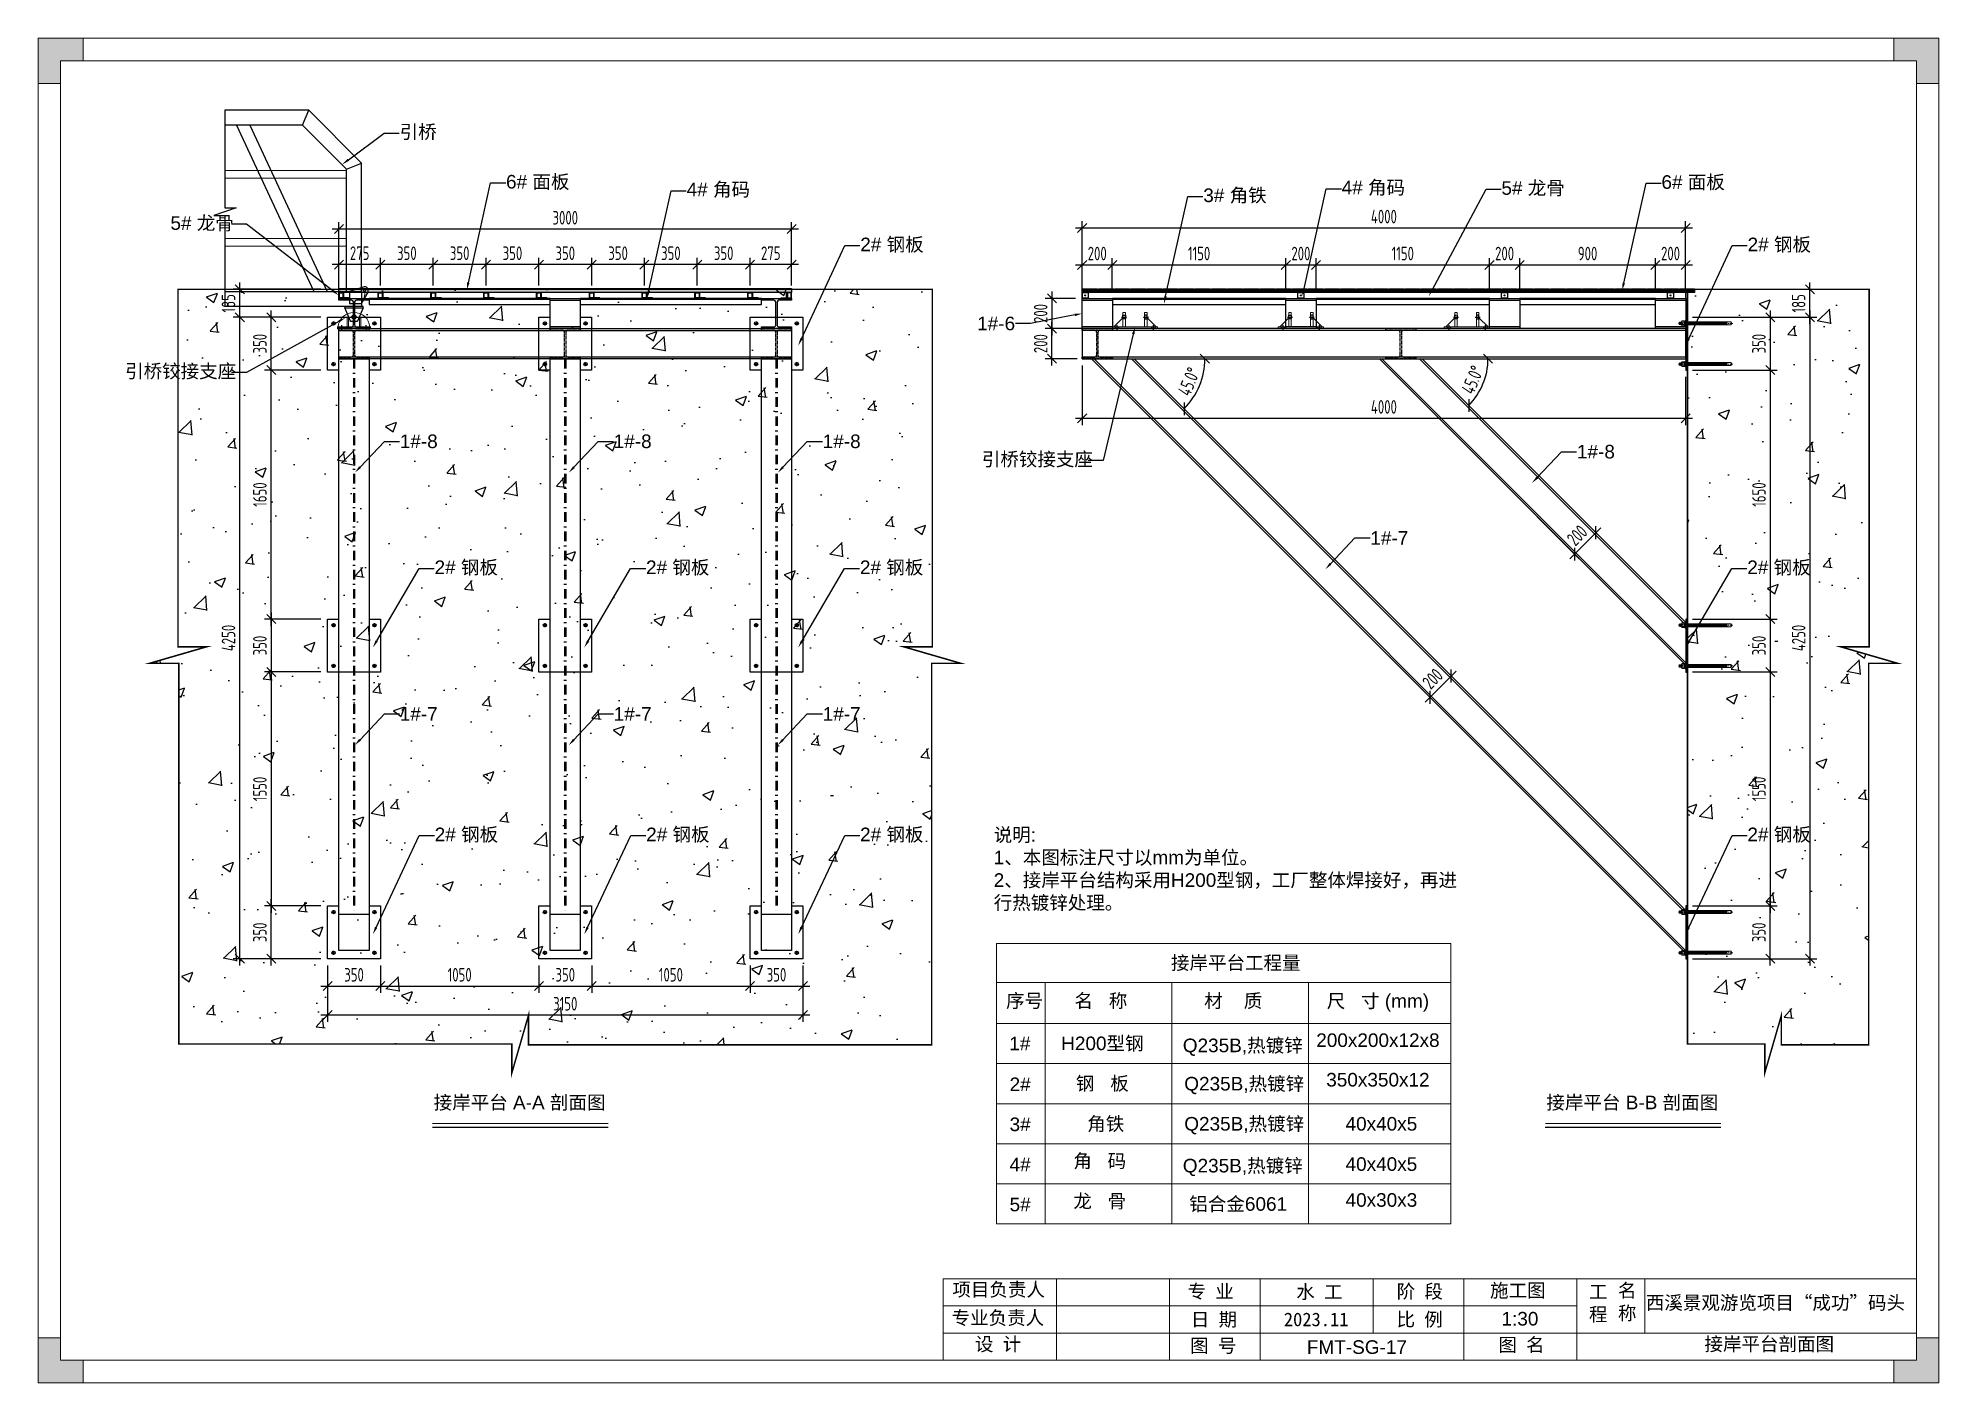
# Model space of a CAD drawing. Header units: millimetres. Extents: x 4 to 2106212, y -117026 to 198097.
# Drawn here: x 1875384 to 1887984, y 181227 to 190137 of the extents above; entities that cross this region are included whole.
import ezdxf
from ezdxf import colors
from ezdxf.entities.mleader import LeaderData, LeaderLine
from ezdxf.enums import TextEntityAlignment as Align
from ezdxf.math import Vec2, Vec3

# ---------------------------------------------------------------- set-up
doc = ezdxf.new("R2010")
doc.units = ezdxf.units.MM
for name, pattern in [('BLTA11-LD-L-4001_Plot Plan for Seawater Intake System_20140729$0$PHANTOM2', [1.25, 0.625, -0.125, 0.125, -0.125, 0.125, -0.125]), ('CENTER', [0.6, 0.375, -0.075, 0.075, -0.075]), ('CENTER2', [28.575, 19.05, -3.175, 3.175, -3.175]), ('DASHDOT2', [12.7, 6.35, -3.175, 0, -3.175])]:
    doc.linetypes.add(name, pattern=pattern)
for name, color, linetype in [('H200', 3, 'Continuous'), ('STEEL', 34, 'Continuous'), ('标注', 9, 'Continuous'), ('细实线(绿色)', 3, 'Continuous'), ('铝横梁', 220, 'Continuous'), ('铝通', 4, 'Continuous'), ('面板', 44, 'Continuous')]:
    doc.layers.add(name, color=color, linetype=linetype)
for name, color, linetype, lineweight in [('screw', 33, 'Continuous', 13), ('加强板', 140, 'Continuous', 18), ('图框', 7, 'Continuous', 13), ('型材', 7, 'Continuous', 15), ('文本', 3, 'Continuous', 13), ('结构', 4, 'Continuous', 18)]:
    doc.layers.add(name, color=color, linetype=linetype, lineweight=lineweight)
doc.styles.add('Arial', font='arial.ttf')
doc.styles.add('hztxt', font='ros1.shx', dxfattribs={"width": 0.8, "bigfont": 'hztxt.shx'})
doc.styles.get("Standard").update_dxf_attribs({"font": 'arial.ttf'})
doc.dimstyles.new('DIM-30', dxfattribs={"dimscale": 30, "dimtxt": 3, "dimasz": 2, "dimexe": 1.5, "dimexo": 1.5, "dimgap": 1, "dimtad": 1, "dimdec": 1, "dimdsep": 46, "dimtxsty": 'hztxt', "dimblk": 'OBLIQUE', "dimcen": 0, "dimdle": 1.5, "dimclrd": 9, "dimclre": 9, "dimclrt": 2, "dimadec": 1, "dimazin": 0, "dimtfac": 1, "dimtdec": 1, "dimtix": 1, "dimtmove": 2, "dimatfit": 3, "dimldrblk": 'OBLIQUE', "dimfxl": 15, "dimtolj": 1, "dimtzin": 0, "dimarcsym": 1})
pattern_1 = [(45, (-1939890.487, -198056.1196), (-3.367596045, 3.367596045), []), (45, (-1939888.242, -198056.1196), (-3.367596045, 3.367596045), [])]

msp = doc.modelspace()

# ---------------------------------------------------------------- texts
at = {"char_height": 90, "attachment_point": 5, "line_spacing_factor": 2, "style": 'Arial'}
for s, insert in [('{\\fSimSun|b0|i0|c134|p2;接岸平台} A-A {\\fSimSun|b0|i0|c134|p2;剖面图}', (1878576.1279, 183079.8298)), ('{\\fSimSun|b0|i0|c134|p2;接岸平台} B-B {\\fSimSun|b0|i0|c134|p2;剖面图}', (1885951.3967, 183079.8298)), ('{\\fSimSun|b0|i0|c134|p2;接岸平台剖面图}', (1886859.0811, 181479.9065))]:
    msp.add_mtext(s, dxfattribs=dict(at, insert=insert))
at = {"layer": '文本', "style": 'Arial'}
for s, p in [('Q235B,热镀锌', (1882972.135, 183418.0404)), ('Q235B,热镀锌', (1882981.7421, 183164.199)), ('Q235B,热镀锌', (1882981.7421, 182898.6368)), ('40x40x5', (1884050.7418, 182898.6368)), ('Q235B,热镀锌', (1882972.135, 182621.3536)), ('40x40x5', (1884050.7418, 182631.8549)), ('铝合金6061', (1883015.4485, 182367.5123))]:
    msp.add_text(s, height=90, dxfattribs=at).set_placement(p)
msp.add_text('FMT-SG-17', height=90, dxfattribs=at).set_placement((1883794.5418, 181464.3413), align=Align.MIDDLE_LEFT)
at = {"layer": '文本', "insert": (1881718.7679, 184903.1403), "char_height": 90, "attachment_point": 1, "style": 'Arial'}
msp.add_mtext_dynamic_manual_height_columns('{\\fSimSun|b0|i0|c134|p2;说明}:\\P1{\\fSimSun|b0|i0|c134|p2;、本图标注尺寸以}mm{\\fSimSun|b0|i0|c134|p2;为单位。\\P}2{\\fSimSun|b0|i0|c134|p2;、接岸平台结构采用}H200{\\fSimSun|b0|i0|c134|p2;型钢，工厂整体焊接好，再进行热镀锌处理。}', width=3086.818273, gutter_width=12.5, heights=[0], dxfattribs=at)
at = {"layer": '文本', "char_height": 90, "attachment_point": 5, "style": 'Arial'}
for s, insert in [('接岸平台工程量', (1883323.3977, 184005.0723)), ('序号', (1881923.9477, 183753.5388)), ('名   称', (1882429.4151, 183753.5388)), ('材    质', (1883306.5001, 183753.5388)), ('尺   寸 (mm)', (1884265.4233, 183743.9533)), ('1#', (1881892.2562, 183475.8481)), ('H200型钢', (1882438.9704, 183471.6624)), ('200x200x12x8', (1884265.4233, 183496.9051)), ('2#', (1881893.8625, 183205.0066)), ('钢   板', (1882438.9704, 183206.1001)), ('350x350x12', (1884265.4233, 183235.0313)), ('3#', (1881893.8625, 182939.4443)), ('角铁', (1882461.5116, 182938.2527)), ('4#', (1881893.8625, 182673.8821)), ('角   码', (1882421.6767, 182692.0552)), ('5#', (1881893.8625, 182408.3198)), ('龙   骨', (1882421.6767, 182426.493)), ('40x30x3', (1884288.4128, 182438.3445))]:
    msp.add_mtext(s, dxfattribs=dict(at, insert=insert))
at = {"layer": '文本', "color": 6}
note = msp.add_mtext_dynamic_manual_height_columns('{\\C256;1:30\\P}', width=120, gutter_width=0, heights=[124.0928, 0], dxfattribs=dict(at, insert=(1885084.398, 181697.177), char_height=90, attachment_point=1, style='Arial'))

# ---------------------------------------------------------------- blocks, each defined once
blk = doc.blocks.new('GW-TK')
at = {"layer": '图框', "linetype": 'Continuous', "lineweight": 0}
h = blk.add_hatch(color=256, dxfattribs=at)
h.dxf.hatch_style = 1
h.paths.add_polyline_path([(927183.55, 464715.01), (927183.55, 464705.01), (927188.55, 464705.01), (927188.55, 464710.01), (927193.56, 464710.01), (927193.56, 464715.01)])
h = blk.add_hatch(color=256, dxfattribs=at)
h.dxf.hatch_style = 1
h.paths.add_polyline_path([(927593.55, 464715.01), (927593.55, 464710.01), (927598.55, 464710.01), (927598.55, 464705.01), (927603.55, 464705.01), (927603.55, 464715.01)])
h = blk.add_hatch(color=256, dxfattribs=at)
h.dxf.hatch_style = 1
h.paths.add_polyline_path([(927193.56, 464418.01), (927193.56, 464423.01), (927188.55, 464423.01), (927188.55, 464428.01), (927183.55, 464428.01), (927183.55, 464418.01)])
h = blk.add_hatch(color=256, dxfattribs=at)
h.dxf.hatch_style = 1
h.paths.add_polyline_path([(927603.55, 464418.01), (927603.55, 464428.01), (927598.55, 464428.01), (927598.55, 464423.01), (927593.55, 464423.01), (927593.55, 464418.01)])
at = {"layer": '图框', "linetype": 'Continuous'}
for p, q in [((927383.55, 464441.02), (927383.55, 464423.01)), ((927408.55, 464441.02), (927408.55, 464423.01)), ((927433.55, 464441.02), (927433.55, 464423.01)), ((927453.55, 464441.02), (927453.55, 464423.01)), ((927478.55, 464441.02), (927478.55, 464429.01)), ((927498.55, 464441.02), (927498.55, 464423.01)), ((927523.55, 464441.02), (927523.55, 464423.01)), ((927538.55, 464441.02), (927538.55, 464429.01)), ((927383.55, 464435.01), (927523.55, 464435.01)), ((927451.56, 464429.01), (927383.55, 464429.01)), ((927383.55, 464429.01), (927598.55, 464429.01))]:
    blk.add_line(p, q, dxfattribs=at)
at = {"layer": '图框', "linetype": 'Continuous', "lineweight": 0}
for points in [[(927188.55, 464705.01), (927188.55, 464710.01), (927193.56, 464710.01), (927193.56, 464715.01), (927183.55, 464715.01), (927183.55, 464705.01)], [(927598.55, 464705.01), (927598.55, 464710.01), (927593.55, 464710.01), (927593.55, 464715.01), (927603.55, 464715.01), (927603.55, 464705.01)], [(927188.55, 464428.01), (927188.55, 464423.01), (927193.56, 464423.01), (927193.56, 464418.01), (927183.55, 464418.01), (927183.55, 464428.01)], [(927598.55, 464428.01), (927598.55, 464423.01), (927593.55, 464423.01), (927593.55, 464418.01), (927603.55, 464418.01), (927603.55, 464428.01)]]:
    blk.add_lwpolyline(points, close=True, dxfattribs=at)
at = {"layer": '图框'}
for points in [[(927183.55, 464715.01), (927603.55, 464715.01), (927603.55, 464418.01), (927183.55, 464418.01)], [(927188.55, 464710.01), (927598.55, 464710.01), (927598.55, 464423.01), (927188.55, 464423.01)]]:
    blk.add_lwpolyline(points, close=True, dxfattribs=at)
at = {"layer": '图框', "linetype": 'Continuous'}
blk.add_lwpolyline([(927383.55, 464441.02), (927598.55, 464441.02)], dxfattribs=at)
at = {"layer": '图框', "linetype": 'Continuous', "char_height": 3, "attachment_point": 1}
for s, width, heights, insert in [('{\\fSimSun|b0|i0|c134|p2;项目负责人}', 26.0225, [0], (927385.56, 464440.15)), ('{\\fSimSun|b0|i0|c134|p2;专 业}', 12.8345, [0], (927437.53, 464439.73)), ('{\\fSimSun|b0|i0|c134|p2;阶 段}', 17.4775, [0], (927483.73, 464439.73)), ('{\\fSimSun|b0|i0|c134|p2;工 程}', 5.2119, [0], (927526.21, 464439.66)), ('{\\fSimSun|b0|i0|c134|p2;名 称}', 5.2119, [0], (927532.62, 464439.93)), ('{\\fSimSun|b0|i0|c134|p2;专业负责人}', 24.6361, [2.04], (927385.39, 464433.9)), ('{\\fSimSun|b0|i0|c134|p2;日 期}', 11.224, [0], (927438.25, 464433.55)), ('{\\fSimSun|b0|i0|c134|p2;比 例}', 10.9146, [0], (927483.71, 464433.55)), ('{\\fSimSun|b0|i0|c134|p2;设 计}', 16.2353, [0], (927390.55, 464428.09)), ('{\\fSimSun|b0|i0|c134|p2;图 号}', 23.6261, [0], (927438.11, 464427.75)), ('{\\fSimSun|b0|i0|c134|p2;图 名}', 12.066, [0], (927506.19, 464427.94))]:
    blk.add_mtext_dynamic_manual_height_columns(s, width=width, gutter_width=17.5, heights=heights, dxfattribs=dict(at, insert=insert))
at = {"layer": '图框', "color": 3, "linetype": 'Continuous', "char_height": 3, "attachment_point": 1}
for s, width, insert in [('{\\fSimSun|b0|i0|c134|p2;水 工}', 11.224, (927461.55, 464439.63)), ('\\pt9;{\\fSimSun|b0|i0|c134|p2;施工图}', 18.6303, (927504.36, 464439.94)), ('\\pt9;{\\fSimSun|b0|i0|c134|p2;西溪景观游览项目“成功”码头}', 60.0149, (927538.77, 464437.24)), ('{\\fSimSun|b0|i0|c134|p2;2023.11}', 11.224, (927458.8, 464433.55))]:
    blk.add_mtext_dynamic_manual_height_columns(s, width=width, gutter_width=17.5, heights=[0], dxfattribs=dict(at, insert=insert))
blk = doc.blocks.new('*U768')
at = {"color": 252, "linetype": 'CENTER', "ltscale": 0.52}
for p, q in [((403, -670, 0), (431, -670, 0)), ((417, -656, 0), (417, -684, 0))]:
    blk.add_line(p, q, dxfattribs=at)
at = {"color": 252, "elevation": 0}
blk.add_lwpolyline([(-439, 700), (-439, 53), (-364, 53), (-512, 2), (-439, 2), (-439, -600)], dxfattribs=at)
blk.add_lwpolyline([(477, -600), (357, -600), (357, -610), (477, -610)], close=True, dxfattribs=at)
blk.add_lwpolyline([(477, -610), (441, -697, -0.315452), (436, -700), (398, -700, -0.315452), (393, -697), (357, -610)], format="xyb", dxfattribs=at)
at = {"color": 252}
blk.add_circle((417, -670, 0), 13, dxfattribs=at)
at = {"layer": '加强板', "color": 252, "elevation": 0}
blk.add_lwpolyline([(467, -505), (467, -555), (482, -555), (492, -505)], close=True, dxfattribs=at)
at = {"layer": '型材', "color": 252, "elevation": 0}
for points in [[(-439, 300), (367, 300), (367, 250), (-439, 250)], [(-439, -150), (367, -150), (367, -200), (-439, -200)]]:
    blk.add_lwpolyline(points, dxfattribs=at)
at = {"layer": '铝横梁', "color": 252, "elevation": 0}
for points in [[(-362, 600), (152, -500)], [(-273, 600), (240, -500)]]:
    blk.add_lwpolyline(points, dxfattribs=at)
at = {"layer": '铝通', "color": 252, "elevation": 0}
for points in [[(467, -500), (467, 350), (117, 700), (-439, 700)], [(76, 600), (117, 700)], [(367, -500), (367, 309), (76, 600), (-439, 600)], [(367, 309), (467, 350)], [(-439, -500), (467, -500), (467, -600), (-439, -600)]]:
    blk.add_lwpolyline(points, dxfattribs=at)
blk.add_lwpolyline([(510, -505, 0.668622), (478, -472), (387, -500), (387, -580), (467, -580)], format="xyb", close=True, dxfattribs=at)
at = {"layer": '铝通', "color": 252}
blk.add_circle((487, -495, 0), 7, dxfattribs=at)
blk = doc.blocks.new('*U769')
at = {"color": 0, "linetype": 'ByBlock', "lineweight": -2, "transparency": 16777216}
blk.add_blockref('*U768', (0, 0), dxfattribs=at)
blk = doc.blocks.new('_Oblique')
at = {"color": 0, "linetype": 'ByBlock', "lineweight": -2}
blk.add_line((-0.5, -0.5), (0.5, 0.5), dxfattribs=at)
blk = doc.blocks.new('*D772')
at = {"color": 9, "lineweight": -2, "transparency": 16777216}
for p, q in [((1882305, 187967), (1882305, 187573)), ((1886305, 187892), (1886305, 187573)), ((1882260, 187618), (1886350, 187618))]:
    blk.add_line(p, q, dxfattribs=at)
at = {"layer": 'Defpoints', "color": 0, "transparency": 16777216}
for p in [(1882305, 188012), (1886305, 187937), (1886305, 187618)]:
    blk.add_point(p, dxfattribs=at)
at = {"color": 9, "lineweight": -2, "transparency": 16777216, "xscale": 60, "yscale": 60, "zscale": 60, "rotation": 180}
blk.add_blockref('_Oblique', (1882305, 187618), dxfattribs=at)
at = {"color": 9, "lineweight": -2, "transparency": 16777216, "xscale": 60, "yscale": 60, "zscale": 60}
blk.add_blockref('_Oblique', (1886305, 187618), dxfattribs=at)
at = {"color": 2, "transparency": 16777216, "insert": (1884305, 187693), "char_height": 90, "attachment_point": 5, "style": 'hztxt'}
blk.add_mtext('\\A1;4000', dxfattribs=at)
blk = doc.blocks.new('*D773')
at = {"color": 9, "lineweight": -2, "transparency": 16777216}
for p, q in [((1886350, 188287), (1887174, 188287)), ((1887129, 188332), (1887129, 183992)), ((1886362, 184037), (1887174, 184037))]:
    blk.add_line(p, q, dxfattribs=at)
at = {"layer": 'Defpoints', "color": 0, "transparency": 16777216}
for p in [(1886305, 188287), (1886317, 184037), (1887129, 184037)]:
    blk.add_point(p, dxfattribs=at)
at = {"color": 9, "lineweight": -2, "transparency": 16777216, "xscale": 60, "yscale": 60, "zscale": 60}
for p, rotation in [((1887129, 188287), 90), ((1887129, 184037), 270)]:
    blk.add_blockref('_Oblique', p, dxfattribs=dict(at, rotation=rotation))
at = {"color": 2, "transparency": 16777216, "insert": (1887054, 186162), "char_height": 90, "attachment_point": 5, "rotation": 90, "style": 'hztxt'}
blk.add_mtext('\\A1;4250', dxfattribs=at)
blk = doc.blocks.new('*D774')
at = {"color": 9, "lineweight": -2, "transparency": 16777216}
for p, q in [((1886362, 184387), (1886911, 184387)), ((1886866, 183992), (1886866, 184432)), ((1886350, 184037), (1886911, 184037))]:
    blk.add_line(p, q, dxfattribs=at)
at = {"layer": 'Defpoints', "color": 0, "transparency": 16777216}
for p in [(1886317, 184387), (1886866, 184387), (1886305, 184037)]:
    blk.add_point(p, dxfattribs=at)
at = {"color": 9, "lineweight": -2, "transparency": 16777216, "xscale": 60, "yscale": 60, "zscale": 60}
for p, rotation in [((1886866, 184387), 90), ((1886866, 184037), 270)]:
    blk.add_blockref('_Oblique', p, dxfattribs=dict(at, rotation=rotation))
at = {"color": 2, "transparency": 16777216, "insert": (1886791, 184212), "char_height": 90, "attachment_point": 5, "rotation": 90, "style": 'hztxt'}
blk.add_mtext('\\A1;350', dxfattribs=at)
blk = doc.blocks.new('*D775')
at = {"color": 9, "lineweight": -2, "transparency": 16777216}
for p, q in [((1886350, 188287), (1886911, 188287)), ((1886866, 188332), (1886866, 187892)), ((1886350, 187937), (1886911, 187937))]:
    blk.add_line(p, q, dxfattribs=at)
at = {"layer": 'Defpoints', "color": 0, "transparency": 16777216}
for p in [(1886305, 188287), (1886305, 187937), (1886866, 187937)]:
    blk.add_point(p, dxfattribs=at)
at = {"color": 9, "lineweight": -2, "transparency": 16777216, "xscale": 60, "yscale": 60, "zscale": 60}
for p, rotation in [((1886866, 188287), 90), ((1886866, 187937), 270)]:
    blk.add_blockref('_Oblique', p, dxfattribs=dict(at, rotation=rotation))
at = {"color": 2, "transparency": 16777216, "insert": (1886791, 188112), "char_height": 90, "attachment_point": 5, "rotation": 90, "style": 'hztxt'}
blk.add_mtext('\\A1;350', dxfattribs=at)
blk = doc.blocks.new('*D776')
at = {"color": 9, "lineweight": -2, "transparency": 16777216}
for p, q in [((1886350, 187937), (1886911, 187937)), ((1886866, 187982), (1886866, 186242)), ((1886350, 186287), (1886911, 186287))]:
    blk.add_line(p, q, dxfattribs=at)
at = {"layer": 'Defpoints', "color": 0, "transparency": 16777216}
for p in [(1886305, 187937), (1886305, 186287), (1886866, 186287)]:
    blk.add_point(p, dxfattribs=at)
at = {"color": 9, "lineweight": -2, "transparency": 16777216, "xscale": 60, "yscale": 60, "zscale": 60}
for p, rotation in [((1886866, 187937), 90), ((1886866, 186287), 270)]:
    blk.add_blockref('_Oblique', p, dxfattribs=dict(at, rotation=rotation))
at = {"color": 2, "transparency": 16777216, "insert": (1886791, 187112), "char_height": 90, "attachment_point": 5, "rotation": 90, "style": 'hztxt'}
blk.add_mtext('\\A1;1650', dxfattribs=at)
blk = doc.blocks.new('*D777')
at = {"color": 9, "lineweight": -2, "transparency": 16777216}
for p, q in [((1887129, 188242), (1887129, 188517)), ((1886362, 188472), (1887174, 188472)), ((1886350, 188287), (1887174, 188287))]:
    blk.add_line(p, q, dxfattribs=at)
at = {"layer": 'Defpoints', "color": 0, "transparency": 16777216}
for p in [(1886317, 188472), (1887129, 188472), (1886305, 188287)]:
    blk.add_point(p, dxfattribs=at)
at = {"color": 9, "lineweight": -2, "transparency": 16777216, "xscale": 60, "yscale": 60, "zscale": 60}
for p, rotation in [((1887129, 188472), 90), ((1887129, 188287), 270)]:
    blk.add_blockref('_Oblique', p, dxfattribs=dict(at, rotation=rotation))
at = {"color": 2, "transparency": 16777216, "insert": (1887054, 188379), "char_height": 90, "attachment_point": 5, "rotation": 90, "style": 'hztxt'}
blk.add_mtext('\\A1;185', dxfattribs=at)
blk = doc.blocks.new('*U778')
at = {"layer": 'screw'}
for p, q in [((-16, 157), (-16, 144)), ((-12, 160), (12, 160)), ((-12, 142), (12, 142)), ((-6, 174), (-9, 173)), ((-9, 173), (-6, 171)), ((-9, 173), (9, 172)), ((-6, 171), (-9, 170)), ((-9, 170), (-6, 168)), ((-9, 170), (9, 168)), ((-6, 168), (-9, 167)), ((-9, 167), (-6, 165)), ((-9, 167), (9, 165)), ((-6, 165), (-9, 163)), ((-9, 163), (-6, 162)), ((-9, 163), (9, 162)), ((-6, 162), (-9, 160)), ((-9, 160), (-8, 160)), ((-9, 160), (1, 160)), ((-7, 133), (-9, 132)), ((-9, 132), (-6, 130)), ((10, 131), (-9, 132)), ((10, 127), (-9, 129)), ((-8, 157), (-8, 144)), ((-7, 174), (-7, 176)), ((-6, 174), (6, 173)), ((-6, 171), (6, 170)), ((-6, 171), (6, 170)), ((-6, 168), (6, 167)), ((-6, 165), (6, 164)), ((-6, 165), (6, 164)), ((-6, 162), (6, 161)), ((-6, 162), (6, 161)), ((-6, 130), (6, 129)), ((5, 177), (-5, 177)), ((-4, 174), (-4, 176)), ((0, 142), (-2, 137)), ((-2, 133), (6, 132)), ((2, 142), (0, 137)), ((4, 174), (4, 176)), ((6, 173), (9, 172)), ((9, 172), (6, 170)), ((6, 170), (9, 168)), ((9, 168), (6, 167)), ((6, 167), (9, 165)), ((9, 165), (6, 164)), ((6, 164), (9, 162)), ((9, 162), (6, 161)), ((6, 161), (8, 160)), ((8, 133), (6, 132)), ((6, 132), (10, 131)), ((10, 131), (6, 129)), ((7, 173), (7, 176)), ((8, 157), (8, 144)), ((16, 157), (16, 144)), ((9, 124), (-9, 126)), ((9, 121), (-9, 122)), ((9, 118), (-9, 119)), ((9, 115), (-9, 116)), ((9, 112), (-9, 113)), ((9, 109), (-9, 110)), ((9, 106), (-9, 107)), ((9, 102), (-9, 104)), ((9, 99), (-9, 100)), ((9, 96), (-9, 97)), ((9, 93), (-9, 94)), ((9, 90), (-9, 91)), ((9, 87), (-9, 88)), ((9, 84), (-9, 85)), ((9, 80), (-9, 82)), ((9, 77), (-9, 79)), ((9, 74), (-9, 75)), ((9, 71), (-9, 72)), ((9, 68), (-9, 69)), ((9, 65), (-9, 66)), ((9, 62), (-9, 63)), ((9, 58), (-9, 60)), ((9, 55), (-9, 57)), ((9, 52), (-9, 53)), ((9, 49), (-9, 50)), ((9, 46), (-9, 47)), ((9, 43), (-9, 44)), ((9, 40), (-9, 41)), ((9, 36), (-9, 38)), ((9, 33), (-9, 35)), ((9, 30), (-9, 31)), ((9, 27), (-9, 28)), ((9, 24), (-9, 25)), ((9, 21), (-9, 22)), ((9, 18), (-9, 19)), ((9, 15), (-9, 16)), ((9, 11), (-9, 13)), ((9, 8), (-9, 9)), ((9, 5), (-9, 6)), ((9, 2), (-9, 3)), ((9, -1), (-9, 0)), ((-6, 17), (6, 16)), ((9, -4), (-9, -3)), ((9, -7), (-9, -6)), ((9, -11), (-9, -9)), ((9, -14), (-9, -12)), ((-6, -14), (-9, -16)), ((9, -17), (-9, -16)), ((9, -20), (-9, -19)), ((9, -23), (-9, -22)), ((9, -26), (-9, -25)), ((9, -29), (-9, -28)), ((9, -33), (-9, -31)), ((9, -36), (-9, -34)), ((9, -39), (-9, -38)), ((9, -42), (-9, -41)), ((9, -45), (-9, -44)), ((9, -48), (-9, -47)), ((9, -51), (-9, -50)), ((9, -54), (-9, -53)), ((9, -58), (-9, -56)), ((9, -61), (-9, -60)), ((9, -64), (-9, -63)), ((9, -67), (-9, -66)), ((9, -70), (-9, -69)), ((9, -73), (-9, -72)), ((9, -76), (-9, -75)), ((9, -80), (-9, -78)), ((9, -83), (-9, -81)), ((9, -86), (-9, -85)), ((9, -89), (-9, -88)), ((9, -92), (-9, -91)), ((9, -95), (-9, -94)), ((9, -98), (-9, -97)), ((9, -102), (-9, -100)), ((9, -105), (-9, -103)), ((9, -108), (-9, -107)), ((9, -111), (-9, -110)), ((9, -114), (-9, -113)), ((9, -117), (-9, -116)), ((9, -120), (-9, -119)), ((9, -124), (-9, -122)), ((9, -127), (-9, -125)), ((-6, -14), (6, -15)), ((9, -130), (-9, -129)), ((9, -133), (-9, -132)), ((9, -136), (-9, -135)), ((-6, -136), (-9, -138)), ((-9, -138), (-6, -140)), ((-4, -138), (-9, -138)), ((-6, -140), (-9, -141)), ((-9, -141), (-7, -142)), ((-6, -141), (-9, -141)), ((-7, -143), (-9, -144)), ((-9, -144), (-8, -145)), ((-8, -144), (-9, -144)), ((-9, -147), (-9, -148)), ((-9, -147), (-9, -147)), ((-9, -147), (-9, -147)), ((-6, -136), (6, -137)), ((-6, -140), (-5, -140)), ((-6, -140), (-5, -140)), ((9, -139), (4, -139)), ((6, -137), (9, -139)), ((9, -139), (6, -141)), ((6, -140), (6, -141)), ((6, -140), (6, -141)), ((6, -140), (6, -141)), ((6, -140), (6, -141)), ((6, -140), (6, -141)), ((6, -141), (9, -142)), ((9, -142), (7, -143)), ((9, -142), (7, -142)), ((9, -145), (8, -146)), ((8, -145), (9, -145)), ((9, -145), (8, -145)), ((9, -148), (9, -149)), ((9, -149), (9, -149)), ((9, -149), (9, -149))]:
    blk.add_line(p, q, dxfattribs=at)
at = {"layer": 'screw', "color": 1, "linetype": 'DASHDOT2'}
blk.add_line((0, -180), (0, 180), dxfattribs=at)
at = {"layer": 'screw'}
for points in [[(19, 137), (19, 133), (-19, 133), (-19, 137)], [(15, 142), (-15, 142), (-15, 137), (15, 137)]]:
    blk.add_lwpolyline(points, close=True, dxfattribs=at)
for points in [[(-16, 157, -0.612824), (-8, 157, -0.305874), (8, 157, -0.612824), (16, 157)], [(-16, 144, 0.612824), (-8, 144, 0.305874), (8, 144, 0.612824), (16, 144)], [(7, 176, 0.516475), (4, 176, 0.258238), (-4, 176, 0.516475), (-7, 176)]]:
    blk.add_lwpolyline(points, format="xyb", dxfattribs=at)
blk.add_lwpolyline([(-10, 133), (-10, -167), (0, -173), (10, -167), (10, 133)], dxfattribs=at)
blk = doc.blocks.new('*U779')
at = {"color": 0, "linetype": 'ByBlock', "lineweight": -2, "transparency": 16777216}
for p in [(0, 0), (270, 0)]:
    blk.add_blockref('*U778', p, dxfattribs=at)
blk = doc.blocks.new('*U780')
at = {"layer": 'screw'}
for p, q in [((-16, 157), (-16, 144)), ((-12, 160), (12, 160)), ((-12, 142), (12, 142)), ((-6, 174), (-9, 173)), ((-9, 173), (-6, 171)), ((-9, 173), (9, 172)), ((-6, 171), (-9, 170)), ((-9, 170), (-6, 168)), ((-9, 170), (9, 168)), ((-6, 168), (-9, 167)), ((-9, 167), (-6, 165)), ((-9, 167), (9, 165)), ((-6, 165), (-9, 163)), ((-9, 163), (-6, 162)), ((-9, 163), (9, 162)), ((-6, 162), (-9, 160)), ((-9, 160), (-8, 160)), ((-9, 160), (1, 160)), ((-7, 133), (-9, 132)), ((-9, 132), (-6, 130)), ((10, 131), (-9, 132)), ((10, 127), (-9, 129)), ((-8, 157), (-8, 144)), ((-7, 174), (-7, 176)), ((-6, 174), (6, 173)), ((-6, 171), (6, 170)), ((-6, 171), (6, 170)), ((-6, 168), (6, 167)), ((-6, 165), (6, 164)), ((-6, 165), (6, 164)), ((-6, 162), (6, 161)), ((-6, 162), (6, 161)), ((-6, 130), (6, 129)), ((5, 177), (-5, 177)), ((-4, 174), (-4, 176)), ((0, 142), (-2, 137)), ((-2, 133), (6, 132)), ((2, 142), (0, 137)), ((4, 174), (4, 176)), ((6, 173), (9, 172)), ((9, 172), (6, 170)), ((6, 170), (9, 168)), ((9, 168), (6, 167)), ((6, 167), (9, 165)), ((9, 165), (6, 164)), ((6, 164), (9, 162)), ((9, 162), (6, 161)), ((6, 161), (8, 160)), ((8, 133), (6, 132)), ((6, 132), (10, 131)), ((10, 131), (6, 129)), ((7, 173), (7, 176)), ((8, 157), (8, 144)), ((16, 157), (16, 144)), ((9, 124), (-9, 126)), ((9, 121), (-9, 122)), ((9, 118), (-9, 119)), ((9, 115), (-9, 116)), ((9, 112), (-9, 113)), ((9, 109), (-9, 110)), ((9, 106), (-9, 107)), ((9, 102), (-9, 104)), ((9, 99), (-9, 100)), ((9, 96), (-9, 97)), ((9, 93), (-9, 94)), ((9, 90), (-9, 91)), ((9, 87), (-9, 88)), ((9, 84), (-9, 85)), ((9, 80), (-9, 82)), ((9, 77), (-9, 79)), ((9, 74), (-9, 75)), ((9, 71), (-9, 72)), ((9, 68), (-9, 69)), ((9, 65), (-9, 66)), ((9, 62), (-9, 63)), ((9, 58), (-9, 60)), ((9, 55), (-9, 57)), ((9, 52), (-9, 53)), ((9, 49), (-9, 50)), ((9, 46), (-9, 47)), ((9, 43), (-9, 44)), ((9, 40), (-9, 41)), ((9, 36), (-9, 38)), ((9, 33), (-9, 35)), ((9, 30), (-9, 31)), ((9, 27), (-9, 28)), ((9, 24), (-9, 25)), ((9, 21), (-9, 22)), ((9, 18), (-9, 19)), ((9, 15), (-9, 16)), ((9, 11), (-9, 13)), ((9, 8), (-9, 9)), ((9, 5), (-9, 6)), ((9, 2), (-9, 3)), ((9, -1), (-9, 0)), ((-6, 17), (6, 16)), ((9, -4), (-9, -3)), ((9, -7), (-9, -6)), ((9, -11), (-9, -9)), ((9, -14), (-9, -12)), ((-6, -14), (-9, -16)), ((9, -17), (-9, -16)), ((9, -20), (-9, -19)), ((9, -23), (-9, -22)), ((9, -26), (-9, -25)), ((9, -29), (-9, -28)), ((9, -33), (-9, -31)), ((9, -36), (-9, -34)), ((9, -39), (-9, -38)), ((9, -42), (-9, -41)), ((9, -45), (-9, -44)), ((9, -48), (-9, -47)), ((9, -51), (-9, -50)), ((9, -54), (-9, -53)), ((9, -58), (-9, -56)), ((9, -61), (-9, -60)), ((9, -64), (-9, -63)), ((9, -67), (-9, -66)), ((9, -70), (-9, -69)), ((9, -73), (-9, -72)), ((9, -76), (-9, -75)), ((9, -80), (-9, -78)), ((9, -83), (-9, -81)), ((9, -86), (-9, -85)), ((9, -89), (-9, -88)), ((9, -92), (-9, -91)), ((9, -95), (-9, -94)), ((9, -98), (-9, -97)), ((9, -102), (-9, -100)), ((9, -105), (-9, -103)), ((9, -108), (-9, -107)), ((9, -111), (-9, -110)), ((9, -114), (-9, -113)), ((9, -117), (-9, -116)), ((9, -120), (-9, -119)), ((9, -124), (-9, -122)), ((9, -127), (-9, -125)), ((-6, -14), (6, -15)), ((9, -130), (-9, -129)), ((9, -133), (-9, -132)), ((9, -136), (-9, -135)), ((-6, -136), (-9, -138)), ((-9, -138), (-6, -140)), ((-4, -138), (-9, -138)), ((-6, -140), (-9, -141)), ((-9, -141), (-7, -142)), ((-6, -141), (-9, -141)), ((-7, -143), (-9, -144)), ((-9, -144), (-8, -145)), ((-8, -144), (-9, -144)), ((-9, -147), (-9, -148)), ((-9, -147), (-9, -147)), ((-9, -147), (-9, -147)), ((-6, -136), (6, -137)), ((-6, -140), (-5, -140)), ((-6, -140), (-5, -140)), ((9, -139), (4, -139)), ((6, -137), (9, -139)), ((9, -139), (6, -141)), ((6, -140), (6, -141)), ((6, -140), (6, -141)), ((6, -140), (6, -141)), ((6, -140), (6, -141)), ((6, -140), (6, -141)), ((6, -141), (9, -142)), ((9, -142), (7, -143)), ((9, -142), (7, -142)), ((9, -145), (8, -146)), ((8, -145), (9, -145)), ((9, -145), (8, -145)), ((9, -148), (9, -149)), ((9, -149), (9, -149)), ((9, -149), (9, -149))]:
    blk.add_line(p, q, dxfattribs=at)
at = {"layer": 'screw', "color": 1, "linetype": 'DASHDOT2'}
blk.add_line((0, -180), (0, 180), dxfattribs=at)
at = {"layer": 'screw'}
for points in [[(19, 137), (19, 133), (-19, 133), (-19, 137)], [(15, 142), (-15, 142), (-15, 137), (15, 137)]]:
    blk.add_lwpolyline(points, close=True, dxfattribs=at)
for points in [[(-16, 157, -0.612824), (-8, 157, -0.305874), (8, 157, -0.612824), (16, 157)], [(-16, 144, 0.612824), (-8, 144, 0.305874), (8, 144, 0.612824), (16, 144)], [(7, 176, 0.516475), (4, 176, 0.258238), (-4, 176, 0.516475), (-7, 176)]]:
    blk.add_lwpolyline(points, format="xyb", dxfattribs=at)
blk.add_lwpolyline([(-10, 133), (-10, -167), (0, -173), (10, -167), (10, 133)], dxfattribs=at)
blk = doc.blocks.new('*U781')
at = {"color": 0, "linetype": 'ByBlock', "lineweight": -2, "transparency": 16777216}
for p in [(0, 0), (270, 0)]:
    blk.add_blockref('*U780', p, dxfattribs=at)
blk = doc.blocks.new('*D782')
at = {"color": 9, "lineweight": -2, "transparency": 16777216}
for p, q in [((1882105, 187967), (1882105, 188257)), ((1882460, 188212), (1882060, 188212)), ((1882272, 188012), (1882060, 188012))]:
    blk.add_line(p, q, dxfattribs=at)
at = {"layer": 'Defpoints', "color": 0, "transparency": 16777216}
for p in [(1882105, 188212), (1882505, 188212), (1882317, 188012)]:
    blk.add_point(p, dxfattribs=at)
at = {"color": 9, "lineweight": -2, "transparency": 16777216, "xscale": 60, "yscale": 60, "zscale": 60}
for p, rotation in [((1882105, 188212), 90), ((1882105, 188012), 270)]:
    blk.add_blockref('_Oblique', p, dxfattribs=dict(at, rotation=rotation))
at = {"color": 2, "transparency": 16777216, "insert": (1882030, 188112), "char_height": 90, "attachment_point": 5, "rotation": 90, "style": 'hztxt'}
blk.add_mtext('\\A1;200', dxfattribs=at)
blk = doc.blocks.new('*D783')
at = {"color": 9, "lineweight": -2, "transparency": 16777216}
for p, q in [((1877304, 183992), (1877304, 183811)), ((1877654, 183992), (1877654, 183811)), ((1877259, 183856), (1877699, 183856))]:
    blk.add_line(p, q, dxfattribs=at)
at = {"layer": 'Defpoints', "color": 0, "transparency": 16777216}
for p in [(1877304, 184037, 0), (1877654, 184037, 0), (1877654, 183856)]:
    blk.add_point(p, dxfattribs=at)
at = {"color": 9, "lineweight": -2, "transparency": 16777216, "xscale": 60, "yscale": 60, "zscale": 60, "rotation": 180}
blk.add_blockref('_Oblique', (1877304, 183856), dxfattribs=at)
at = {"color": 9, "lineweight": -2, "transparency": 16777216, "xscale": 60, "yscale": 60, "zscale": 60}
blk.add_blockref('_Oblique', (1877654, 183856), dxfattribs=at)
at = {"color": 2, "transparency": 16777216, "insert": (1877479, 183931), "char_height": 90, "attachment_point": 5, "style": 'hztxt'}
blk.add_mtext('\\A1;350', dxfattribs=at)
blk = doc.blocks.new('*D784')
at = {"color": 9, "lineweight": -2, "transparency": 16777216}
for p, q in [((1877654, 183992), (1877654, 183811)), ((1878704, 183992), (1878704, 183811)), ((1877609, 183856), (1878749, 183856))]:
    blk.add_line(p, q, dxfattribs=at)
at = {"layer": 'Defpoints', "color": 0, "transparency": 16777216}
for p in [(1877654, 184037, 0), (1878704, 184037, 0), (1878704, 183856)]:
    blk.add_point(p, dxfattribs=at)
at = {"color": 9, "lineweight": -2, "transparency": 16777216, "xscale": 60, "yscale": 60, "zscale": 60, "rotation": 180}
blk.add_blockref('_Oblique', (1877654, 183856), dxfattribs=at)
at = {"color": 9, "lineweight": -2, "transparency": 16777216, "xscale": 60, "yscale": 60, "zscale": 60}
blk.add_blockref('_Oblique', (1878704, 183856), dxfattribs=at)
at = {"color": 2, "transparency": 16777216, "insert": (1878179, 183931), "char_height": 90, "attachment_point": 5, "style": 'hztxt'}
blk.add_mtext('\\A1;1050', dxfattribs=at)
blk = doc.blocks.new('*D785')
at = {"color": 9, "lineweight": -2, "transparency": 16777216}
for p, q in [((1878704, 183992), (1878704, 183811)), ((1879054, 183992), (1879054, 183811)), ((1878659, 183856), (1879099, 183856))]:
    blk.add_line(p, q, dxfattribs=at)
at = {"layer": 'Defpoints', "color": 0, "transparency": 16777216}
for p in [(1878704, 184037, 0), (1879054, 184037, 0), (1879054, 183856)]:
    blk.add_point(p, dxfattribs=at)
at = {"color": 9, "lineweight": -2, "transparency": 16777216, "xscale": 60, "yscale": 60, "zscale": 60, "rotation": 180}
blk.add_blockref('_Oblique', (1878704, 183856), dxfattribs=at)
at = {"color": 9, "lineweight": -2, "transparency": 16777216, "xscale": 60, "yscale": 60, "zscale": 60}
blk.add_blockref('_Oblique', (1879054, 183856), dxfattribs=at)
at = {"color": 2, "transparency": 16777216, "insert": (1878879, 183931), "char_height": 90, "attachment_point": 5, "style": 'hztxt'}
blk.add_mtext('\\A1;350', dxfattribs=at)
blk = doc.blocks.new('*D786')
at = {"color": 9, "lineweight": -2, "transparency": 16777216}
for p, q in [((1879054, 183992), (1879054, 183811)), ((1880104, 183992), (1880104, 183811)), ((1879009, 183856), (1880149, 183856))]:
    blk.add_line(p, q, dxfattribs=at)
at = {"layer": 'Defpoints', "color": 0, "transparency": 16777216}
for p in [(1879054, 184037, 0), (1880104, 184037, 0), (1880104, 183856)]:
    blk.add_point(p, dxfattribs=at)
at = {"color": 9, "lineweight": -2, "transparency": 16777216, "xscale": 60, "yscale": 60, "zscale": 60, "rotation": 180}
blk.add_blockref('_Oblique', (1879054, 183856), dxfattribs=at)
at = {"color": 9, "lineweight": -2, "transparency": 16777216, "xscale": 60, "yscale": 60, "zscale": 60}
blk.add_blockref('_Oblique', (1880104, 183856), dxfattribs=at)
at = {"color": 2, "transparency": 16777216, "insert": (1879579, 183931), "char_height": 90, "attachment_point": 5, "style": 'hztxt'}
blk.add_mtext('\\A1;1050', dxfattribs=at)
blk = doc.blocks.new('*D787')
at = {"color": 9, "lineweight": -2, "transparency": 16777216}
for p, q in [((1880104, 183992), (1880104, 183811)), ((1880454, 183992), (1880454, 183811)), ((1880059, 183856), (1880499, 183856))]:
    blk.add_line(p, q, dxfattribs=at)
at = {"layer": 'Defpoints', "color": 0, "transparency": 16777216}
for p in [(1880104, 184037, 0), (1880454, 184037, 0), (1880454, 183856)]:
    blk.add_point(p, dxfattribs=at)
at = {"color": 9, "lineweight": -2, "transparency": 16777216, "xscale": 60, "yscale": 60, "zscale": 60, "rotation": 180}
blk.add_blockref('_Oblique', (1880104, 183856), dxfattribs=at)
at = {"color": 9, "lineweight": -2, "transparency": 16777216, "xscale": 60, "yscale": 60, "zscale": 60}
blk.add_blockref('_Oblique', (1880454, 183856), dxfattribs=at)
at = {"color": 2, "transparency": 16777216, "insert": (1880279, 183931), "char_height": 90, "attachment_point": 5, "style": 'hztxt'}
blk.add_mtext('\\A1;350', dxfattribs=at)
blk = doc.blocks.new('*D788')
at = {"color": 9, "lineweight": -2, "transparency": 16777216}
for p, q in [((1877304, 183992), (1877304, 183619)), ((1880454, 183992), (1880454, 183619)), ((1880499, 183664), (1877259, 183664))]:
    blk.add_line(p, q, dxfattribs=at)
at = {"layer": 'Defpoints', "color": 0, "transparency": 16777216}
for p in [(1877304, 184037, 0), (1880454, 184037, 0), (1877304, 183664)]:
    blk.add_point(p, dxfattribs=at)
at = {"color": 9, "lineweight": -2, "transparency": 16777216, "xscale": 60, "yscale": 60, "zscale": 60, "rotation": 180}
blk.add_blockref('_Oblique', (1877304, 183664), dxfattribs=at)
at = {"color": 9, "lineweight": -2, "transparency": 16777216, "xscale": 60, "yscale": 60, "zscale": 60}
blk.add_blockref('_Oblique', (1880454, 183664), dxfattribs=at)
at = {"color": 2, "transparency": 16777216, "insert": (1878879, 183739), "char_height": 90, "attachment_point": 5, "style": 'hztxt'}
blk.add_mtext('\\A1;3150', dxfattribs=at)
blk = doc.blocks.new('*D789')
at = {"color": 9, "lineweight": -2, "transparency": 16777216}
for p, q in [((1877259, 188287), (1876677, 188287)), ((1876722, 183992), (1876722, 188332)), ((1877259, 184037), (1876677, 184037))]:
    blk.add_line(p, q, dxfattribs=at)
at = {"layer": 'Defpoints', "color": 0, "transparency": 16777216}
for p in [(1876722, 188287), (1877304, 188287), (1877304, 184037)]:
    blk.add_point(p, dxfattribs=at)
at = {"color": 9, "lineweight": -2, "transparency": 16777216, "xscale": 60, "yscale": 60, "zscale": 60}
for p, rotation in [((1876722, 188287), 90), ((1876722, 184037), 270)]:
    blk.add_blockref('_Oblique', p, dxfattribs=dict(at, rotation=rotation))
at = {"color": 2, "transparency": 16777216, "insert": (1876647, 186162), "char_height": 90, "attachment_point": 5, "rotation": 90, "style": 'hztxt'}
blk.add_mtext('\\A1;4250', dxfattribs=at)
blk = doc.blocks.new('*U790')
at = {"layer": 'STEEL'}
for p, q in [((-148, 135), (-122, 135)), ((-135, 148), (-135, 122)), ((122, 135), (148, 135)), ((135, 148), (135, 122)), ((-135, -148), (-135, -122)), ((135, -148), (135, -122)), ((-148, -135), (-122, -135)), ((122, -135), (148, -135))]:
    blk.add_line(p, q, dxfattribs=at)
for points in [[(-100, -175), (-175, -175), (-175, 175), (-100, 175)], [(100, 175), (175, 175), (175, -175), (100, -175)]]:
    blk.add_lwpolyline(points, dxfattribs=at)
for centre in [(-135, 135), (135, 135), (-135, -135), (135, -135)]:
    blk.add_circle(centre, 11, dxfattribs=at)
blk = doc.blocks.new('*U791')
at = {"color": 0, "linetype": 'ByBlock', "lineweight": -2, "transparency": 16777216}
blk.add_blockref('*U790', (0, 0), dxfattribs=at)
blk = doc.blocks.new('*U792')
at = {"layer": 'STEEL'}
for p, q in [((-148, 135), (-122, 135)), ((-135, 148), (-135, 122)), ((122, 135), (148, 135)), ((135, 148), (135, 122)), ((-135, -148), (-135, -122)), ((135, -148), (135, -122)), ((-148, -135), (-122, -135)), ((122, -135), (148, -135))]:
    blk.add_line(p, q, dxfattribs=at)
for points in [[(-100, -175), (-175, -175), (-175, 175), (-100, 175)], [(100, 175), (175, 175), (175, -175), (100, -175)]]:
    blk.add_lwpolyline(points, dxfattribs=at)
for centre in [(-135, 135), (135, 135), (-135, -135), (135, -135)]:
    blk.add_circle(centre, 11, dxfattribs=at)
blk = doc.blocks.new('*U793')
at = {"color": 0, "linetype": 'ByBlock', "lineweight": -2, "transparency": 16777216}
blk.add_blockref('*U792', (0, 0), dxfattribs=at)
blk = doc.blocks.new('*U794')
at = {"layer": 'STEEL'}
for p, q in [((-148, 135), (-122, 135)), ((-135, 148), (-135, 122)), ((122, 135), (148, 135)), ((135, 148), (135, 122)), ((-135, -148), (-135, -122)), ((135, -148), (135, -122)), ((-148, -135), (-122, -135)), ((122, -135), (148, -135))]:
    blk.add_line(p, q, dxfattribs=at)
for points in [[(-100, -175), (-175, -175), (-175, 175), (-100, 175)], [(100, 175), (175, 175), (175, -175), (100, -175)]]:
    blk.add_lwpolyline(points, dxfattribs=at)
for centre in [(-135, 135), (135, 135), (-135, -135), (135, -135)]:
    blk.add_circle(centre, 11, dxfattribs=at)
blk = doc.blocks.new('*U795')
at = {"color": 0, "linetype": 'ByBlock', "lineweight": -2, "transparency": 16777216}
blk.add_blockref('*U794', (0, 0), dxfattribs=at)
blk = doc.blocks.new('*U796')
at = {"layer": 'STEEL'}
for p, q in [((-148, 135), (-122, 135)), ((-135, 148), (-135, 122)), ((122, 135), (148, 135)), ((135, 148), (135, 122)), ((-135, -148), (-135, -122)), ((135, -148), (135, -122)), ((-148, -135), (-122, -135)), ((122, -135), (148, -135))]:
    blk.add_line(p, q, dxfattribs=at)
blk.add_lwpolyline([(100, 175), (175, 175), (175, -175), (-175, -175), (-175, 175), (-100, 175)], dxfattribs=at)
for centre in [(-135, 135), (135, 135), (-135, -135), (135, -135)]:
    blk.add_circle(centre, 11, dxfattribs=at)
blk = doc.blocks.new('*U797')
at = {"color": 0, "linetype": 'ByBlock', "lineweight": -2, "transparency": 16777216}
for p in [(0, 0), (1400, 0), (2800, 0)]:
    blk.add_blockref('*U796', p, dxfattribs=at)
blk = doc.blocks.new('*U820')
h = blk.add_hatch()
h.set_pattern_fill('AR-CONC', color=252, scale=4, angle=-1.7864)
h.set_pattern_definition([(48.21365, (-1956590.03, -195502.34), (726.39706, -86.44208), [76.2, -838.2]), (353.21365, (-1956590, -195502.34), (-117.08218, 768.2505), [60.96, -670.56234]), (98.665094, (-1956529.5, -195509.55), (609.31489, 681.8084), [64.76004, -712.36098]), (44.39785, (-1956583.7, -195299.2), (1078.5469, -201.8886), [114.3, -1257.3]), (94.849206, (-1956493.8, -195316.1), (980.00676, 959.62144), [97.1401, -1068.54243]), (349.3978, (-1956583.7, -195299.2), (980.00676, 959.62144), [91.43987, -1005.8389]), (19.21365, (-1956483.73, -195353.2), (593.41132, -427.76689), [76.2, -838.2]), (324.21365, (-1956483.7, -195353.2), (270.0545, 728.68768), [60.96, -670.56]), (69.665094, (-1956434.3, -195388.8), (863.4658, 300.9208), [64.76004, -712.35975]), (35.713649, (-1956590.03, -195502.34), (22.89163, 337.670666), [0, -662.432, 0, -680.72, 0, -673.1]), (5.713649, (-1956590.03, -195502.34), (279.640336, 392.19577), [0, -388.112, 0, -647.192, 0, -256.54]), (325.713649, (-1956816.5, -195495.28), (541.38448, -39.810717), [0, -254, 0, -792.48, 0, -1051.56]), (315.71365, (-1956918.04, -195492.1), (595.39922, 83.18622), [0, -330.2, 0, -526.288, 0, -746.76])])
h.paths.add_polyline_path([(-697, -2405), (-185, -2405), (-185, -2595), (-75, -2215), (-75, -2410), (503, -2410), (503, 117), (697, 117), (318, 227), (507, 227), (507, 2595), (-697, 2595)])
at = {"color": 252, "const_width": 10, "elevation": 0}
blk.add_lwpolyline([(-697, -2405), (-185, -2405), (-185, -2595), (-75, -2215), (-75, -2410), (503, -2410), (503, 117), (697, 117), (318, 227), (507, 227), (507, 2595), (-697, 2595)], close=True, dxfattribs=at)
blk = doc.blocks.new('*U821')
at = {"color": 0, "linetype": 'ByBlock', "lineweight": -2, "transparency": 16777216}
blk.add_blockref('*U820', (0, 0), dxfattribs=at)
blk = doc.blocks.new('*U822')
h = blk.add_hatch()
h.set_pattern_fill('AR-CONC', color=252, scale=4, angle=-1.7864)
h.set_pattern_definition([(48.21365, (-1955493.9, -187048), (726.39706, -86.44208), [76.2, -838.2]), (353.21365, (-1955493.9, -187048), (-117.08218, 768.2505), [60.96, -670.56234]), (98.665094, (-1955433.35, -187055.2), (609.31489, 681.8084), [64.76004, -712.36098]), (44.39785, (-1955487.55, -186844.9), (1078.5469, -201.8886), [114.3, -1257.3]), (94.849206, (-1955397.7, -186861.7), (980.00676, 959.62144), [97.1401, -1068.54243]), (349.3978, (-1955487.6, -186844.9), (980.00676, 959.62144), [91.43987, -1005.8389]), (19.21365, (-1955387.6, -186898.8), (593.41132, -427.76689), [76.2, -838.2]), (324.21365, (-1955387.6, -186898.8), (270.0545, 728.68768), [60.96, -670.56]), (69.665094, (-1955338.1, -186934.5), (863.4658, 300.9208), [64.76004, -712.35975]), (35.713649, (-1955493.89, -187047.98), (22.89163, 337.670666), [0, -662.432, 0, -680.72, 0, -673.1]), (5.713649, (-1955493.9, -187048), (279.640336, 392.19577), [0, -388.112, 0, -647.192, 0, -256.54]), (325.713649, (-1955720.34, -187040.92), (541.38448, -39.810717), [0, -254, 0, -792.48, 0, -1051.56]), (315.71365, (-1955821.9, -187037.75), (595.39922, 83.18622), [0, -330.2, 0, -526.288, 0, -746.76])])
h.paths.add_polyline_path([(2495, 117), (2690, 117), (2310, 227), (2500, 227), (2500, 2595), (-232, 2595), (-2500, 2595), (-2500, 227), (-2310, 227), (-2690, 117), (-2495, 117), (-2495, -2405), (-287, -2405), (-287, -2595), (-177, -2215), (-177, -2410), (2495, -2410)])
at = {"color": 252, "const_width": 10}
for points in [[(-2495, -2410), (-2495, 117), (-2690, 117), (-2310, 227), (-2500, 227), (-2500, 2595), (-227, 2595)], [(-2495, -2405), (-287, -2405), (-287, -2595), (-177, -2215), (-177, -2410), (2495, -2410), (2495, 117), (2690, 117), (2310, 227), (2500, 227), (2500, 2595), (-232, 2595)]]:
    blk.add_lwpolyline(points, dxfattribs=at)
blk = doc.blocks.new('*U823')
at = {"layer": 'H200', "color": 0, "linetype": 'ByBlock', "lineweight": -2, "transparency": 16777216}
blk.add_blockref('*U822', (0, 0), dxfattribs=at)
blk = doc.blocks.new('*D824')
at = {"color": 9, "lineweight": -2, "transparency": 16777216}
for p, q in [((1877259, 184387), (1876885, 184387)), ((1876930, 183992), (1876930, 184432)), ((1877259, 184037), (1876885, 184037))]:
    blk.add_line(p, q, dxfattribs=at)
at = {"layer": 'Defpoints', "color": 0, "transparency": 16777216}
for p in [(1876930, 184387), (1877304, 184387), (1877304, 184037)]:
    blk.add_point(p, dxfattribs=at)
at = {"color": 9, "lineweight": -2, "transparency": 16777216, "xscale": 60, "yscale": 60, "zscale": 60}
for p, rotation in [((1876930, 184387), 90), ((1876930, 184037), 270)]:
    blk.add_blockref('_Oblique', p, dxfattribs=dict(at, rotation=rotation))
at = {"color": 2, "transparency": 16777216, "insert": (1876855, 184212), "char_height": 90, "attachment_point": 5, "rotation": 90, "style": 'hztxt'}
blk.add_mtext('\\A1;350', dxfattribs=at)
blk = doc.blocks.new('*D825')
at = {"color": 9, "lineweight": -2, "transparency": 16777216}
for p, q in [((1877259, 187937), (1876885, 187937)), ((1876930, 186242), (1876930, 187982)), ((1877259, 186287), (1876885, 186287))]:
    blk.add_line(p, q, dxfattribs=at)
at = {"layer": 'Defpoints', "color": 0, "transparency": 16777216}
for p in [(1876930, 187937), (1877304, 187937), (1877304, 186287)]:
    blk.add_point(p, dxfattribs=at)
at = {"color": 9, "lineweight": -2, "transparency": 16777216, "xscale": 60, "yscale": 60, "zscale": 60}
for p, rotation in [((1876930, 187937), 90), ((1876930, 186287), 270)]:
    blk.add_blockref('_Oblique', p, dxfattribs=dict(at, rotation=rotation))
at = {"color": 2, "transparency": 16777216, "insert": (1876855, 187112), "char_height": 90, "attachment_point": 5, "rotation": 90, "style": 'hztxt'}
blk.add_mtext('\\A1;1650', dxfattribs=at)
blk = doc.blocks.new('*D826')
at = {"color": 9, "lineweight": -2, "transparency": 16777216}
for p, q in [((1877259, 188287), (1876885, 188287)), ((1876930, 187892), (1876930, 188332)), ((1877259, 187937), (1876885, 187937))]:
    blk.add_line(p, q, dxfattribs=at)
at = {"layer": 'Defpoints', "color": 0, "transparency": 16777216}
for p in [(1876930, 188287), (1877304, 188287), (1877304, 187937)]:
    blk.add_point(p, dxfattribs=at)
at = {"color": 9, "lineweight": -2, "transparency": 16777216, "xscale": 60, "yscale": 60, "zscale": 60}
for p, rotation in [((1876930, 188287), 90), ((1876930, 187937), 270)]:
    blk.add_blockref('_Oblique', p, dxfattribs=dict(at, rotation=rotation))
at = {"color": 2, "transparency": 16777216, "insert": (1876855, 188112), "char_height": 90, "attachment_point": 5, "rotation": 90, "style": 'hztxt'}
blk.add_mtext('\\A1;350', dxfattribs=at)
blk = doc.blocks.new('*D827')
at = {"color": 9, "lineweight": -2, "transparency": 16777216}
for p, q in [((1876722, 188242), (1876722, 188517)), ((1877259, 188472), (1876677, 188472)), ((1877259, 188287), (1876677, 188287))]:
    blk.add_line(p, q, dxfattribs=at)
at = {"layer": 'Defpoints', "color": 0, "transparency": 16777216}
for p in [(1876722, 188472), (1877304, 188472), (1877304, 188287)]:
    blk.add_point(p, dxfattribs=at)
at = {"color": 9, "lineweight": -2, "transparency": 16777216, "xscale": 60, "yscale": 60, "zscale": 60}
for p, rotation in [((1876722, 188472), 90), ((1876722, 188287), 270)]:
    blk.add_blockref('_Oblique', p, dxfattribs=dict(at, rotation=rotation))
at = {"color": 2, "transparency": 16777216, "insert": (1876647, 188379), "char_height": 90, "attachment_point": 5, "rotation": 90, "style": 'hztxt'}
blk.add_mtext('\\A1;185', dxfattribs=at)
blk = doc.blocks.new('JAGZZ')
at = {"color": 1, "linetype": 'CENTER2', "ltscale": 0.2}
for p, q in [((524725, 13006), (524689, 13006)), ((524707, 12989), (524707, 13024)), ((524616, 12929), (524616, 12941)), ((524627, 12918), (524627, 12953)), ((524638, 12929), (524638, 12941)), ((524776, 12929), (524776, 12941)), ((524787, 12918), (524787, 12953)), ((524798, 12929), (524798, 12941))]:
    blk.add_line(p, q, dxfattribs=at)
at = {"layer": '结构', "color": 4}
for p, q in [((524597, 12929), (524597, 12941)), ((524817, 12941), (524597, 12941)), ((524817, 12929), (524597, 12929)), ((524817, 12929), (524817, 12941))]:
    blk.add_line(p, q, dxfattribs=at)
for points in [[(524670, 12941), (524670, 13001), (524662, 13001), (524662, 12941)], [(524744, 12941), (524744, 13001), (524752, 13001), (524752, 12941)]]:
    blk.add_lwpolyline(points, close=True, dxfattribs=at)
at = {"layer": '结构'}
blk.add_circle((524707, 13006), 13, dxfattribs=at)
at = {"layer": '结构', "color": 4}
blk.add_arc((524707, 12931), 106, 5.7248, 174.2752, dxfattribs=at)
blk = doc.blocks.new('*U907')
at = {"layer": 'screw'}
for p, q in [((-16, 157), (-16, 144)), ((-12, 160), (12, 160)), ((-12, 142), (12, 142)), ((-6, 174), (-9, 173)), ((-9, 173), (-6, 171)), ((-9, 173), (9, 172)), ((-6, 171), (-9, 170)), ((-9, 170), (-6, 168)), ((-9, 170), (9, 168)), ((-6, 168), (-9, 167)), ((-9, 167), (-6, 165)), ((-9, 167), (9, 165)), ((-6, 165), (-9, 163)), ((-9, 163), (-6, 162)), ((-9, 163), (9, 162)), ((-6, 162), (-9, 160)), ((-9, 160), (-8, 160)), ((-9, 160), (1, 160)), ((-7, 133), (-9, 132)), ((-9, 132), (-6, 130)), ((10, 131), (-9, 132)), ((10, 127), (-9, 129)), ((-8, 157), (-8, 144)), ((-7, 174), (-7, 176)), ((-6, 174), (6, 173)), ((-6, 171), (6, 170)), ((-6, 171), (6, 170)), ((-6, 168), (6, 167)), ((-6, 165), (6, 164)), ((-6, 165), (6, 164)), ((-6, 162), (6, 161)), ((-6, 162), (6, 161)), ((-6, 130), (6, 129)), ((5, 177), (-5, 177)), ((-4, 174), (-4, 176)), ((0, 142), (-2, 137)), ((-2, 133), (6, 132)), ((2, 142), (0, 137)), ((4, 174), (4, 176)), ((6, 173), (9, 172)), ((9, 172), (6, 170)), ((6, 170), (9, 168)), ((9, 168), (6, 167)), ((6, 167), (9, 165)), ((9, 165), (6, 164)), ((6, 164), (9, 162)), ((9, 162), (6, 161)), ((6, 161), (8, 160)), ((8, 133), (6, 132)), ((6, 132), (10, 131)), ((10, 131), (6, 129)), ((7, 173), (7, 176)), ((8, 157), (8, 144)), ((16, 157), (16, 144)), ((9, 124), (-9, 126)), ((9, 121), (-9, 122)), ((9, 118), (-9, 119)), ((9, 115), (-9, 116)), ((9, 112), (-9, 113)), ((9, 109), (-9, 110)), ((9, 106), (-9, 107)), ((9, 102), (-9, 104)), ((9, 99), (-9, 100)), ((9, 96), (-9, 97)), ((9, 93), (-9, 94)), ((9, 90), (-9, 91)), ((9, 87), (-9, 88)), ((9, 84), (-9, 85)), ((9, 80), (-9, 82)), ((9, 77), (-9, 79)), ((9, 74), (-9, 75)), ((9, 71), (-9, 72)), ((9, 68), (-9, 69)), ((9, 65), (-9, 66)), ((9, 62), (-9, 63)), ((9, 58), (-9, 60)), ((9, 55), (-9, 57)), ((9, 52), (-9, 53)), ((9, 49), (-9, 50)), ((9, 46), (-9, 47)), ((9, 43), (-9, 44)), ((9, 40), (-9, 41)), ((9, 36), (-9, 38)), ((9, 33), (-9, 35)), ((9, 30), (-9, 31)), ((9, 27), (-9, 28)), ((9, 24), (-9, 25)), ((9, 21), (-9, 22)), ((9, 18), (-9, 19)), ((9, 15), (-9, 16)), ((9, 11), (-9, 13)), ((9, 8), (-9, 9)), ((9, 5), (-9, 6)), ((9, 2), (-9, 3)), ((9, -1), (-9, 0)), ((-6, 17), (6, 16)), ((9, -4), (-9, -3)), ((9, -7), (-9, -6)), ((9, -11), (-9, -9)), ((9, -14), (-9, -12)), ((-6, -14), (-9, -16)), ((9, -17), (-9, -16)), ((9, -20), (-9, -19)), ((9, -23), (-9, -22)), ((9, -26), (-9, -25)), ((9, -29), (-9, -28)), ((9, -33), (-9, -31)), ((9, -36), (-9, -34)), ((9, -39), (-9, -38)), ((9, -42), (-9, -41)), ((9, -45), (-9, -44)), ((9, -48), (-9, -47)), ((9, -51), (-9, -50)), ((9, -54), (-9, -53)), ((9, -58), (-9, -56)), ((9, -61), (-9, -60)), ((9, -64), (-9, -63)), ((9, -67), (-9, -66)), ((9, -70), (-9, -69)), ((9, -73), (-9, -72)), ((9, -76), (-9, -75)), ((9, -80), (-9, -78)), ((9, -83), (-9, -81)), ((9, -86), (-9, -85)), ((9, -89), (-9, -88)), ((9, -92), (-9, -91)), ((9, -95), (-9, -94)), ((9, -98), (-9, -97)), ((9, -102), (-9, -100)), ((9, -105), (-9, -103)), ((9, -108), (-9, -107)), ((9, -111), (-9, -110)), ((9, -114), (-9, -113)), ((9, -117), (-9, -116)), ((9, -120), (-9, -119)), ((9, -124), (-9, -122)), ((9, -127), (-9, -125)), ((-6, -14), (6, -15)), ((9, -130), (-9, -129)), ((9, -133), (-9, -132)), ((9, -136), (-9, -135)), ((-6, -136), (-9, -138)), ((-9, -138), (-6, -140)), ((-4, -138), (-9, -138)), ((-6, -140), (-9, -141)), ((-9, -141), (-7, -142)), ((-6, -141), (-9, -141)), ((-7, -143), (-9, -144)), ((-9, -144), (-8, -145)), ((-8, -144), (-9, -144)), ((-9, -147), (-9, -148)), ((-9, -147), (-9, -147)), ((-9, -147), (-9, -147)), ((-6, -136), (6, -137)), ((-6, -140), (-5, -140)), ((-6, -140), (-5, -140)), ((9, -139), (4, -139)), ((6, -137), (9, -139)), ((9, -139), (6, -141)), ((6, -140), (6, -141)), ((6, -140), (6, -141)), ((6, -140), (6, -141)), ((6, -140), (6, -141)), ((6, -140), (6, -141)), ((6, -141), (9, -142)), ((9, -142), (7, -143)), ((9, -142), (7, -142)), ((9, -145), (8, -146)), ((8, -145), (9, -145)), ((9, -145), (8, -145)), ((9, -148), (9, -149)), ((9, -149), (9, -149)), ((9, -149), (9, -149))]:
    blk.add_line(p, q, dxfattribs=at)
at = {"layer": 'screw', "color": 1, "linetype": 'DASHDOT2'}
blk.add_line((0, -180), (0, 180), dxfattribs=at)
at = {"layer": 'screw'}
for points in [[(19, 137), (19, 133), (-19, 133), (-19, 137)], [(15, 142), (-15, 142), (-15, 137), (15, 137)]]:
    blk.add_lwpolyline(points, close=True, dxfattribs=at)
for points in [[(-16, 157, -0.612824), (-8, 157, -0.305874), (8, 157, -0.612824), (16, 157)], [(-16, 144, 0.612824), (-8, 144, 0.305874), (8, 144, 0.612824), (16, 144)], [(7, 176, 0.516475), (4, 176, 0.258238), (-4, 176, 0.516475), (-7, 176)]]:
    blk.add_lwpolyline(points, format="xyb", dxfattribs=at)
blk.add_lwpolyline([(-10, 133), (-10, -167), (0, -173), (10, -167), (10, 133)], dxfattribs=at)
blk = doc.blocks.new('*U906')
at = {"color": 0, "linetype": 'ByBlock', "lineweight": -2, "transparency": 16777216}
for p in [(0, 0), (270, 0)]:
    blk.add_blockref('*U907', p, dxfattribs=at)
blk = doc.blocks.new('*D908')
at = {"color": 9, "lineweight": -2, "transparency": 16777216}
for p, q in [((1886350, 186287), (1886911, 186287)), ((1886866, 186332), (1886866, 185892)), ((1886350, 185937), (1886911, 185937))]:
    blk.add_line(p, q, dxfattribs=at)
at = {"layer": 'Defpoints', "color": 0, "transparency": 16777216}
for p in [(1886305, 186287), (1886305, 185937), (1886866, 185937)]:
    blk.add_point(p, dxfattribs=at)
at = {"color": 9, "lineweight": -2, "transparency": 16777216, "xscale": 60, "yscale": 60, "zscale": 60}
for p, rotation in [((1886866, 186287), 90), ((1886866, 185937), 270)]:
    blk.add_blockref('_Oblique', p, dxfattribs=dict(at, rotation=rotation))
at = {"color": 2, "transparency": 16777216, "insert": (1886791, 186112), "char_height": 90, "attachment_point": 5, "rotation": 90, "style": 'hztxt'}
blk.add_mtext('\\A1;350', dxfattribs=at)
blk = doc.blocks.new('*D909')
at = {"color": 9, "lineweight": -2, "transparency": 16777216}
for p, q in [((1886866, 185982), (1886866, 184342)), ((1886350, 185937), (1886911, 185937)), ((1886350, 184387), (1886911, 184387))]:
    blk.add_line(p, q, dxfattribs=at)
at = {"layer": 'Defpoints', "color": 0, "transparency": 16777216}
for p in [(1886305, 185937), (1886305, 184387), (1886866, 184387)]:
    blk.add_point(p, dxfattribs=at)
at = {"color": 9, "lineweight": -2, "transparency": 16777216, "xscale": 60, "yscale": 60, "zscale": 60}
for p, rotation in [((1886866, 185937), 90), ((1886866, 184387), 270)]:
    blk.add_blockref('_Oblique', p, dxfattribs=dict(at, rotation=rotation))
at = {"color": 2, "transparency": 16777216, "insert": (1886791, 185162), "char_height": 90, "attachment_point": 5, "rotation": 90, "style": 'hztxt'}
blk.add_mtext('\\A1;1550', dxfattribs=at)
blk = doc.blocks.new('*U910')
at = {"layer": 'STEEL'}
for p, q in [((-148, 135), (-122, 135)), ((-135, 148), (-135, 122)), ((122, 135), (148, 135)), ((135, 148), (135, 122)), ((-135, -148), (-135, -122)), ((135, -148), (135, -122)), ((-148, -135), (-122, -135)), ((122, -135), (148, -135))]:
    blk.add_line(p, q, dxfattribs=at)
blk.add_lwpolyline([(100, 175), (175, 175), (175, -175), (-175, -175), (-175, 175), (-100, 175)], dxfattribs=at)
for centre in [(-135, 135), (135, 135), (-135, -135), (135, -135)]:
    blk.add_circle(centre, 11, dxfattribs=at)
blk = doc.blocks.new('*U911')
at = {"color": 0, "linetype": 'ByBlock', "lineweight": -2, "transparency": 16777216}
for p in [(0, 0), (1400, 0), (2800, 0)]:
    blk.add_blockref('*U910', p, dxfattribs=at)
blk = doc.blocks.new('*D912')
at = {"color": 9, "lineweight": -2, "transparency": 16777216}
for p, q in [((1877259, 186287), (1876885, 186287)), ((1876930, 186332), (1876930, 185892)), ((1877259, 185937), (1876885, 185937))]:
    blk.add_line(p, q, dxfattribs=at)
at = {"layer": 'Defpoints', "color": 0, "transparency": 16777216}
for p in [(1877304, 186287), (1876930, 185937), (1877304, 185937)]:
    blk.add_point(p, dxfattribs=at)
at = {"color": 9, "lineweight": -2, "transparency": 16777216, "xscale": 60, "yscale": 60, "zscale": 60}
for p, rotation in [((1876930, 186287), 90), ((1876930, 185937), 270)]:
    blk.add_blockref('_Oblique', p, dxfattribs=dict(at, rotation=rotation))
at = {"color": 2, "transparency": 16777216, "insert": (1876855, 186112), "char_height": 90, "attachment_point": 5, "rotation": 90, "style": 'hztxt'}
blk.add_mtext('\\A1;350', dxfattribs=at)
blk = doc.blocks.new('*D913')
at = {"color": 9, "lineweight": -2, "transparency": 16777216}
for p, q in [((1876930, 185982), (1876930, 184342)), ((1877259, 185937), (1876885, 185937)), ((1877259, 184387), (1876885, 184387))]:
    blk.add_line(p, q, dxfattribs=at)
at = {"layer": 'Defpoints', "color": 0, "transparency": 16777216}
for p in [(1877304, 185937), (1876930, 184387), (1877304, 184387)]:
    blk.add_point(p, dxfattribs=at)
at = {"color": 9, "lineweight": -2, "transparency": 16777216, "xscale": 60, "yscale": 60, "zscale": 60}
for p, rotation in [((1876930, 185937), 90), ((1876930, 184387), 270)]:
    blk.add_blockref('_Oblique', p, dxfattribs=dict(at, rotation=rotation))
at = {"color": 2, "transparency": 16777216, "insert": (1876855, 185162), "char_height": 90, "attachment_point": 5, "rotation": 90, "style": 'hztxt'}
blk.add_mtext('\\A1;1550', dxfattribs=at)
blk = doc.blocks.new('*D1124')
at = {"color": 9, "lineweight": -2, "transparency": 16777216}
for p, q in [((1882260, 188634), (1882550, 188634)), ((1882305, 188457), (1882305, 188679)), ((1882505, 188457), (1882505, 188679))]:
    blk.add_line(p, q, dxfattribs=at)
at = {"layer": 'Defpoints', "color": 0, "transparency": 16777216}
for p in [(1882505, 188634), (1882305, 188412), (1882505, 188412)]:
    blk.add_point(p, dxfattribs=at)
at = {"color": 9, "lineweight": -2, "transparency": 16777216, "xscale": 60, "yscale": 60, "zscale": 60, "rotation": 180}
blk.add_blockref('_Oblique', (1882305, 188634), dxfattribs=at)
at = {"color": 9, "lineweight": -2, "transparency": 16777216, "xscale": 60, "yscale": 60, "zscale": 60}
blk.add_blockref('_Oblique', (1882505, 188634), dxfattribs=at)
at = {"color": 2, "transparency": 16777216, "insert": (1882405, 188709), "char_height": 90, "attachment_point": 5, "style": 'hztxt'}
blk.add_mtext('\\A1;200', dxfattribs=at)
blk = doc.blocks.new('*D1125')
at = {"color": 9, "lineweight": -2, "transparency": 16777216}
for p, q in [((1882260, 188412), (1882060, 188412)), ((1882105, 188457), (1882105, 188167)), ((1882260, 188212), (1882060, 188212))]:
    blk.add_line(p, q, dxfattribs=at)
at = {"layer": 'Defpoints', "color": 0, "transparency": 16777216}
for p in [(1882305, 188412), (1882105, 188212), (1882305, 188212)]:
    blk.add_point(p, dxfattribs=at)
at = {"color": 9, "lineweight": -2, "transparency": 16777216, "xscale": 60, "yscale": 60, "zscale": 60}
for p, rotation in [((1882105, 188412), 90), ((1882105, 188212), 270)]:
    blk.add_blockref('_Oblique', p, dxfattribs=dict(at, rotation=rotation))
at = {"color": 2, "transparency": 16777216, "insert": (1882030, 188312), "char_height": 90, "attachment_point": 5, "rotation": 90, "style": 'hztxt'}
blk.add_mtext('\\A1;200', dxfattribs=at)
blk = doc.blocks.new('*D1126')
at = {"color": 9, "lineweight": -2, "transparency": 16777216}
for p, q in [((1882460, 188634), (1883700, 188634)), ((1882505, 188457), (1882505, 188679)), ((1883655, 188457), (1883655, 188679))]:
    blk.add_line(p, q, dxfattribs=at)
at = {"layer": 'Defpoints', "color": 0, "transparency": 16777216}
for p in [(1883655, 188634), (1882505, 188412), (1883655, 188412, 0)]:
    blk.add_point(p, dxfattribs=at)
at = {"color": 9, "lineweight": -2, "transparency": 16777216, "xscale": 60, "yscale": 60, "zscale": 60, "rotation": 180}
blk.add_blockref('_Oblique', (1882505, 188634), dxfattribs=at)
at = {"color": 9, "lineweight": -2, "transparency": 16777216, "xscale": 60, "yscale": 60, "zscale": 60}
blk.add_blockref('_Oblique', (1883655, 188634), dxfattribs=at)
at = {"color": 2, "transparency": 16777216, "insert": (1883080, 188709), "char_height": 90, "attachment_point": 5, "style": 'hztxt'}
blk.add_mtext('\\A1;1150', dxfattribs=at)
blk = doc.blocks.new('*D1127')
at = {"color": 9, "lineweight": -2, "transparency": 16777216}
for p, q in [((1883610, 188634), (1883900, 188634)), ((1883655, 188457), (1883655, 188679)), ((1883855, 188457), (1883855, 188679))]:
    blk.add_line(p, q, dxfattribs=at)
at = {"layer": 'Defpoints', "color": 0, "transparency": 16777216}
for p in [(1883855, 188634), (1883655, 188412, 0), (1883855, 188412, 0)]:
    blk.add_point(p, dxfattribs=at)
at = {"color": 9, "lineweight": -2, "transparency": 16777216, "xscale": 60, "yscale": 60, "zscale": 60, "rotation": 180}
blk.add_blockref('_Oblique', (1883655, 188634), dxfattribs=at)
at = {"color": 9, "lineweight": -2, "transparency": 16777216, "xscale": 60, "yscale": 60, "zscale": 60}
blk.add_blockref('_Oblique', (1883855, 188634), dxfattribs=at)
at = {"color": 2, "transparency": 16777216, "insert": (1883755, 188709), "char_height": 90, "attachment_point": 5, "style": 'hztxt'}
blk.add_mtext('\\A1;200', dxfattribs=at)
blk = doc.blocks.new('*D1128')
at = {"color": 9, "lineweight": -2, "transparency": 16777216}
for p, q in [((1883810, 188634), (1885050, 188634)), ((1883855, 188457), (1883855, 188679)), ((1885005, 188457), (1885005, 188679))]:
    blk.add_line(p, q, dxfattribs=at)
at = {"layer": 'Defpoints', "color": 0, "transparency": 16777216}
for p in [(1885005, 188634), (1883855, 188412, 0), (1885005, 188412, 0)]:
    blk.add_point(p, dxfattribs=at)
at = {"color": 9, "lineweight": -2, "transparency": 16777216, "xscale": 60, "yscale": 60, "zscale": 60, "rotation": 180}
blk.add_blockref('_Oblique', (1883855, 188634), dxfattribs=at)
at = {"color": 9, "lineweight": -2, "transparency": 16777216, "xscale": 60, "yscale": 60, "zscale": 60}
blk.add_blockref('_Oblique', (1885005, 188634), dxfattribs=at)
at = {"color": 2, "transparency": 16777216, "insert": (1884430, 188709), "char_height": 90, "attachment_point": 5, "style": 'hztxt'}
blk.add_mtext('\\A1;1150', dxfattribs=at)
blk = doc.blocks.new('接岸钢支座')
at = {"color": 1, "linetype": 'BLTA11-LD-L-4001_Plot Plan for Seawater Intake System_20140729$0$PHANTOM2', "ltscale": 5}
for p, q in [((394021, 96870), (394021, 96882)), ((394032, 96859), (394032, 96889)), ((394043, 96870), (394043, 96882)), ((394062, 96805), (394097, 96805)), ((394206, 96805), (394241, 96805)), ((394261, 96870), (394261, 96882)), ((394272, 96859), (394272, 96889)), ((394283, 96870), (394283, 96882))]:
    blk.add_line(p, q, dxfattribs=at)
for points in [[(394072, 96792), (394088, 96792), (394088, 96818), (394072, 96818)], [(394232, 96792), (394216, 96792), (394216, 96818), (394232, 96818)]]:
    blk.add_lwpolyline(points, close=True, dxfattribs=at)
at = {"layer": '结构'}
for points in [[(394302, 96882), (394002, 96882), (394002, 96870), (394302, 96870)], [(394012, 96870), (394072, 96870), (394072, 96810)], [(394072, 96775), (394088, 96775), (394088, 96870), (394072, 96870)], [(394232, 96775), (394216, 96775), (394216, 96870), (394232, 96870)], [(394292, 96870), (394232, 96870), (394232, 96810)]]:
    blk.add_lwpolyline(points, close=True, dxfattribs=at)
blk = doc.blocks.new('*U1129')
at = {"xscale": -1, "rotation": 180}
blk.add_blockref('接岸钢支座', (-394152, 96832), dxfattribs=at)
blk = doc.blocks.new('*U1130')
at = {"color": 0, "linetype": 'ByBlock', "lineweight": -2, "transparency": 16777216}
for p in [(0, 0), (1100, 0), (2200, 0)]:
    blk.add_blockref('*U1129', p, dxfattribs=at)
blk = doc.blocks.new('*D1131')
at = {"color": 9, "lineweight": -2, "transparency": 16777216}
for p, q in [((1884960, 188634), (1885250, 188634)), ((1885005, 188457), (1885005, 188679)), ((1885205, 188457), (1885205, 188679))]:
    blk.add_line(p, q, dxfattribs=at)
at = {"layer": 'Defpoints', "color": 0, "transparency": 16777216}
for p in [(1885205, 188634), (1885005, 188412, 0), (1885205, 188412, 0)]:
    blk.add_point(p, dxfattribs=at)
at = {"color": 9, "lineweight": -2, "transparency": 16777216, "xscale": 60, "yscale": 60, "zscale": 60, "rotation": 180}
blk.add_blockref('_Oblique', (1885005, 188634), dxfattribs=at)
at = {"color": 9, "lineweight": -2, "transparency": 16777216, "xscale": 60, "yscale": 60, "zscale": 60}
blk.add_blockref('_Oblique', (1885205, 188634), dxfattribs=at)
at = {"color": 2, "transparency": 16777216, "insert": (1885105, 188709), "char_height": 90, "attachment_point": 5, "style": 'hztxt'}
blk.add_mtext('\\A1;200', dxfattribs=at)
blk = doc.blocks.new('*D1132')
at = {"color": 9, "lineweight": -2, "transparency": 16777216}
for p, q in [((1885160, 188634), (1886150, 188634)), ((1885205, 188457), (1885205, 188679)), ((1886105, 188457), (1886105, 188679))]:
    blk.add_line(p, q, dxfattribs=at)
at = {"layer": 'Defpoints', "color": 0, "transparency": 16777216}
for p in [(1886105, 188634), (1885205, 188412, 0), (1886105, 188412, 0)]:
    blk.add_point(p, dxfattribs=at)
at = {"color": 9, "lineweight": -2, "transparency": 16777216, "xscale": 60, "yscale": 60, "zscale": 60, "rotation": 180}
blk.add_blockref('_Oblique', (1885205, 188634), dxfattribs=at)
at = {"color": 9, "lineweight": -2, "transparency": 16777216, "xscale": 60, "yscale": 60, "zscale": 60}
blk.add_blockref('_Oblique', (1886105, 188634), dxfattribs=at)
at = {"color": 2, "transparency": 16777216, "insert": (1885655, 188709), "char_height": 90, "attachment_point": 5, "style": 'hztxt'}
blk.add_mtext('\\A1;900', dxfattribs=at)
blk = doc.blocks.new('*D1133')
at = {"color": 9, "lineweight": -2, "transparency": 16777216}
for p, q in [((1886060, 188634), (1886350, 188634)), ((1886105, 188457), (1886105, 188679)), ((1886305, 188457), (1886305, 188679))]:
    blk.add_line(p, q, dxfattribs=at)
at = {"layer": 'Defpoints', "color": 0, "transparency": 16777216}
for p in [(1886305, 188634), (1886105, 188412, 0), (1886305, 188412, 0)]:
    blk.add_point(p, dxfattribs=at)
at = {"color": 9, "lineweight": -2, "transparency": 16777216, "xscale": 60, "yscale": 60, "zscale": 60, "rotation": 180}
blk.add_blockref('_Oblique', (1886105, 188634), dxfattribs=at)
at = {"color": 9, "lineweight": -2, "transparency": 16777216, "xscale": 60, "yscale": 60, "zscale": 60}
blk.add_blockref('_Oblique', (1886305, 188634), dxfattribs=at)
at = {"color": 2, "transparency": 16777216, "insert": (1886205, 188709), "char_height": 90, "attachment_point": 5, "style": 'hztxt'}
blk.add_mtext('\\A1;200', dxfattribs=at)
blk = doc.blocks.new('*D1134')
at = {"color": 9, "lineweight": -2, "transparency": 16777216}
for p, q in [((1882260, 188879), (1886350, 188879)), ((1882305, 188457), (1882305, 188924)), ((1886305, 188457), (1886305, 188924))]:
    blk.add_line(p, q, dxfattribs=at)
at = {"layer": 'Defpoints', "color": 0, "transparency": 16777216}
for p in [(1886305, 188879), (1882305, 188412), (1886305, 188412, 0)]:
    blk.add_point(p, dxfattribs=at)
at = {"color": 9, "lineweight": -2, "transparency": 16777216, "xscale": 60, "yscale": 60, "zscale": 60, "rotation": 180}
blk.add_blockref('_Oblique', (1882305, 188879), dxfattribs=at)
at = {"color": 9, "lineweight": -2, "transparency": 16777216, "xscale": 60, "yscale": 60, "zscale": 60}
blk.add_blockref('_Oblique', (1886305, 188879), dxfattribs=at)
at = {"color": 2, "transparency": 16777216, "insert": (1884305, 188954), "char_height": 90, "attachment_point": 5, "style": 'hztxt'}
blk.add_mtext('\\A1;4000', dxfattribs=at)
blk = doc.blocks.new('*D1135')
at = {"color": 9, "lineweight": -2, "transparency": 16777216}
for p, q in [((1885464, 187106), (1885742, 186828)), ((1885322, 186965), (1885600, 186686)), ((1885742, 186891), (1885537, 186686))]:
    blk.add_line(p, q, dxfattribs=at)
at = {"layer": 'Defpoints', "color": 0, "transparency": 16777216}
for p in [(1885432, 187138), (1885290, 186996), (1885569, 186718)]:
    blk.add_point(p, dxfattribs=at)
at = {"color": 9, "lineweight": -2, "transparency": 16777216, "xscale": 60, "yscale": 60, "zscale": 60}
for p, rotation in [((1885710, 186860), 44.9973335991307), ((1885569, 186718), 224.9973335991307)]:
    blk.add_blockref('_Oblique', p, dxfattribs=dict(at, rotation=rotation))
at = {"color": 2, "transparency": 16777216, "insert": (1885586, 186842), "char_height": 90, "attachment_point": 5, "rotation": 44.9973, "style": 'hztxt'}
blk.add_mtext('\\A1;200', dxfattribs=at)
blk = doc.blocks.new('*D1136')
at = {"color": 9, "lineweight": -2, "transparency": 16777216}
for p, q in [((1884510, 186152), (1884783, 185878)), ((1884368, 186011), (1884642, 185737)), ((1884783, 185942), (1884578, 185737))]:
    blk.add_line(p, q, dxfattribs=at)
at = {"layer": 'Defpoints', "color": 0, "transparency": 16777216}
for p in [(1884478, 186184), (1884336, 186042), (1884610, 185769)]:
    blk.add_point(p, dxfattribs=at)
at = {"color": 9, "lineweight": -2, "transparency": 16777216, "xscale": 60, "yscale": 60, "zscale": 60}
for p, rotation in [((1884752, 185910), 45.00266640082829), ((1884610, 185769), 225.0026664008283)]:
    blk.add_blockref('_Oblique', p, dxfattribs=dict(at, rotation=rotation))
at = {"color": 2, "transparency": 16777216, "insert": (1884628, 185892), "char_height": 90, "attachment_point": 5, "rotation": 45.0027, "style": 'hztxt'}
blk.add_mtext('\\A1;200', dxfattribs=at)
blk = doc.blocks.new('*D1137')
at = {"color": 9, "lineweight": -2, "transparency": 16777216}
blk.add_arc((1882650, 188012), 468, 314.9973, 360, dxfattribs=at)
at = {"layer": 'Defpoints', "color": 0, "transparency": 16777216}
for p in [(1882305, 188012), (1882650, 188012), (1886305, 188012), (1883056, 187777), (1886305, 184356)]:
    blk.add_point(p, dxfattribs=at)
at = {"color": 9, "lineweight": -2, "transparency": 16777216, "xscale": 60, "yscale": 60, "zscale": 60}
for p, rotation in [((1883118, 188012), 89.99999999999952), ((1882981, 187680), 224.9973335991498)]:
    blk.add_blockref('_Oblique', p, dxfattribs=dict(at, rotation=rotation))
at = {"color": 2, "transparency": 16777216, "insert": (1883013, 187861), "char_height": 90, "attachment_point": 5, "rotation": 67.4987, "style": 'hztxt'}
blk.add_mtext('\\A1;45.0°', dxfattribs=at)
blk = doc.blocks.new('*D1138')
at = {"color": 9, "lineweight": -2, "transparency": 16777216}
blk.add_arc((1884558, 188012), 437, 314.9973, 360, dxfattribs=at)
at = {"layer": 'Defpoints', "color": 0, "transparency": 16777216}
for p in [(1882305, 188012), (1884558, 188012), (1886305, 188012), (1884937, 187793), (1886305, 186264)]:
    blk.add_point(p, dxfattribs=at)
at = {"color": 9, "lineweight": -2, "transparency": 16777216, "xscale": 60, "yscale": 60, "zscale": 60}
for p, rotation in [((1884995, 188012), 89.9999999999984), ((1884867, 187702), 224.997333599148)]:
    blk.add_blockref('_Oblique', p, dxfattribs=dict(at, rotation=rotation))
at = {"color": 2, "transparency": 16777216, "insert": (1884893, 187873), "char_height": 90, "attachment_point": 5, "rotation": 67.4987, "style": 'hztxt'}
blk.add_mtext('\\A1;45.0°', dxfattribs=at)
blk = doc.blocks.new('*U1346')
at = {"layer": 'STEEL'}
h = blk.add_hatch(dxfattribs=at)
h.set_pattern_fill('ANSI32', color=5, scale=0.5)
h.set_pattern_definition(pattern_1)
h.paths.add_polyline_path([(-5, 20), (-3, 20, -0.4142136), (-2, 19), (-2, -12.5, 0.4142136), (2.5, -17), (34, -17, -0.4142136), (35, -18), (35, -20), (-5, -20)])
at = {"layer": 'STEEL', "color": 5}
for p, q in [((-3, 20), (-5, 20)), ((-5, 20), (-5, -20)), ((-2, -12.5), (-2, 19)), ((-5, -20), (35, -20)), ((34, -17), (2.5, -17)), ((35, -20), (35, -18))]:
    blk.add_line(p, q, dxfattribs=at)
for centre, radius, start, end in [((-3, 19), 1, 0, 90), ((2.5, -12.5), 4.5, 180, 270), ((34, -18), 1, 0, 90)]:
    blk.add_arc(centre, radius, start, end, dxfattribs=at)
at = {"layer": '铝通', "color": 0}
for points in [[(-5, -20), (-35, -20), (-35, 20), (-5, 20)], [(-8, -17), (-32, -17), (-32, 17), (-8, 17)]]:
    blk.add_lwpolyline(points, close=True, dxfattribs=at)
blk = doc.blocks.new('*U1347')
at = {"color": 0, "linetype": 'ByBlock', "lineweight": -2, "transparency": 16777216}
blk.add_blockref('*U1346', (0, 0), dxfattribs=at)
blk = doc.blocks.new('*U1349')
at = {"layer": 'STEEL'}
h = blk.add_hatch(dxfattribs=at)
h.set_pattern_fill('ANSI32', color=5, scale=0.5)
h.set_pattern_definition(pattern_1)
h.paths.add_polyline_path([(-5, 20), (-3, 20, -0.4142136), (-2, 19), (-2, -12.5, 0.4142136), (2.5, -17), (34, -17, -0.4142136), (35, -18), (35, -20), (-5, -20)])
at = {"layer": 'STEEL', "color": 5}
for p, q in [((-3, 20), (-5, 20)), ((-5, 20), (-5, -20)), ((-2, -12.5), (-2, 19)), ((-5, -20), (35, -20)), ((34, -17), (2.5, -17)), ((35, -20), (35, -18))]:
    blk.add_line(p, q, dxfattribs=at)
for centre, radius, start, end in [((-3, 19), 1, 0, 90), ((2.5, -12.5), 4.5, 180, 270), ((34, -18), 1, 0, 90)]:
    blk.add_arc(centre, radius, start, end, dxfattribs=at)
at = {"layer": '铝通', "color": 0}
for points in [[(-5, -20), (-35, -20), (-35, 20), (-5, 20)], [(-8, -17), (-32, -17), (-32, 17), (-8, 17)]]:
    blk.add_lwpolyline(points, close=True, dxfattribs=at)
blk = doc.blocks.new('*U1348')
at = {"color": 0, "linetype": 'ByBlock', "lineweight": -2, "transparency": 16777216}
blk.add_blockref('*U1349', (0, 0), dxfattribs=at)
blk = doc.blocks.new('*U1351')
at = {"layer": 'STEEL'}
h = blk.add_hatch(dxfattribs=at)
h.set_pattern_fill('ANSI32', color=5, scale=0.5)
h.set_pattern_definition(pattern_1)
h.paths.add_polyline_path([(-5, 20), (-3, 20, -0.4142136), (-2, 19), (-2, -12.5, 0.4142136), (2.5, -17), (34, -17, -0.4142136), (35, -18), (35, -20), (-5, -20)])
at = {"layer": 'STEEL', "color": 5}
for p, q in [((-3, 20), (-5, 20)), ((-5, 20), (-5, -20)), ((-2, -12.5), (-2, 19)), ((-5, -20), (35, -20)), ((34, -17), (2.5, -17)), ((35, -20), (35, -18))]:
    blk.add_line(p, q, dxfattribs=at)
for centre, radius, start, end in [((-3, 19), 1, 0, 90), ((2.5, -12.5), 4.5, 180, 270), ((34, -18), 1, 0, 90)]:
    blk.add_arc(centre, radius, start, end, dxfattribs=at)
at = {"layer": '铝通', "color": 0}
for points in [[(-5, -20), (-35, -20), (-35, 20), (-5, 20)], [(-8, -17), (-32, -17), (-32, 17), (-8, 17)]]:
    blk.add_lwpolyline(points, close=True, dxfattribs=at)
blk = doc.blocks.new('*U1350')
at = {"color": 0, "linetype": 'ByBlock', "lineweight": -2, "transparency": 16777216}
for p in [(0, 0), (350, 0), (700, 0), (1050, 0), (1400, 0), (1750, 0), (2100, 0), (2450, 0)]:
    blk.add_blockref('*U1351', p, dxfattribs=at)
blk = doc.blocks.new('*D1352')
at = {"color": 9, "lineweight": -2, "transparency": 16777216}
for p, q in [((1880424, 188636), (1880059, 188636)), ((1880104, 188497), (1880104, 188681)), ((1880379, 188497), (1880379, 188681))]:
    blk.add_line(p, q, dxfattribs=at)
at = {"layer": 'Defpoints', "color": 0, "transparency": 16777216}
for p in [(1880104, 188636), (1880104, 188452), (1880379, 188452)]:
    blk.add_point(p, dxfattribs=at)
at = {"color": 9, "lineweight": -2, "transparency": 16777216, "xscale": 60, "yscale": 60, "zscale": 60, "rotation": 180}
blk.add_blockref('_Oblique', (1880104, 188636), dxfattribs=at)
at = {"color": 9, "lineweight": -2, "transparency": 16777216, "xscale": 60, "yscale": 60, "zscale": 60}
blk.add_blockref('_Oblique', (1880379, 188636), dxfattribs=at)
at = {"color": 2, "transparency": 16777216, "insert": (1880241, 188711), "char_height": 90, "attachment_point": 5, "style": 'hztxt'}
blk.add_mtext('\\A1;275', dxfattribs=at)
blk = doc.blocks.new('*D1353')
at = {"color": 9, "lineweight": -2, "transparency": 16777216}
for p, q in [((1880149, 188636), (1879709, 188636)), ((1879754, 188497), (1879754, 188681)), ((1880104, 188497), (1880104, 188681))]:
    blk.add_line(p, q, dxfattribs=at)
at = {"layer": 'Defpoints', "color": 0, "transparency": 16777216}
for p in [(1879754, 188636), (1879754, 188452), (1880104, 188452)]:
    blk.add_point(p, dxfattribs=at)
at = {"color": 9, "lineweight": -2, "transparency": 16777216, "xscale": 60, "yscale": 60, "zscale": 60, "rotation": 180}
blk.add_blockref('_Oblique', (1879754, 188636), dxfattribs=at)
at = {"color": 9, "lineweight": -2, "transparency": 16777216, "xscale": 60, "yscale": 60, "zscale": 60}
blk.add_blockref('_Oblique', (1880104, 188636), dxfattribs=at)
at = {"color": 2, "transparency": 16777216, "insert": (1879929, 188711), "char_height": 90, "attachment_point": 5, "style": 'hztxt'}
blk.add_mtext('\\A1;350', dxfattribs=at)
blk = doc.blocks.new('*D1354')
at = {"color": 9, "lineweight": -2, "transparency": 16777216}
for p, q in [((1879799, 188636), (1879359, 188636)), ((1879404, 188497), (1879404, 188681)), ((1879754, 188497), (1879754, 188681))]:
    blk.add_line(p, q, dxfattribs=at)
at = {"layer": 'Defpoints', "color": 0, "transparency": 16777216}
for p in [(1879404, 188636), (1879404, 188452), (1879754, 188452)]:
    blk.add_point(p, dxfattribs=at)
at = {"color": 9, "lineweight": -2, "transparency": 16777216, "xscale": 60, "yscale": 60, "zscale": 60, "rotation": 180}
blk.add_blockref('_Oblique', (1879404, 188636), dxfattribs=at)
at = {"color": 9, "lineweight": -2, "transparency": 16777216, "xscale": 60, "yscale": 60, "zscale": 60}
blk.add_blockref('_Oblique', (1879754, 188636), dxfattribs=at)
at = {"color": 2, "transparency": 16777216, "insert": (1879579, 188711), "char_height": 90, "attachment_point": 5, "style": 'hztxt'}
blk.add_mtext('\\A1;350', dxfattribs=at)
blk = doc.blocks.new('*D1355')
at = {"color": 9, "lineweight": -2, "transparency": 16777216}
for p, q in [((1879449, 188636), (1879009, 188636)), ((1879054, 188497), (1879054, 188681)), ((1879404, 188497), (1879404, 188681))]:
    blk.add_line(p, q, dxfattribs=at)
at = {"layer": 'Defpoints', "color": 0, "transparency": 16777216}
for p in [(1879054, 188636), (1879054, 188452), (1879404, 188452)]:
    blk.add_point(p, dxfattribs=at)
at = {"color": 9, "lineweight": -2, "transparency": 16777216, "xscale": 60, "yscale": 60, "zscale": 60, "rotation": 180}
blk.add_blockref('_Oblique', (1879054, 188636), dxfattribs=at)
at = {"color": 9, "lineweight": -2, "transparency": 16777216, "xscale": 60, "yscale": 60, "zscale": 60}
blk.add_blockref('_Oblique', (1879404, 188636), dxfattribs=at)
at = {"color": 2, "transparency": 16777216, "insert": (1879229, 188711), "char_height": 90, "attachment_point": 5, "style": 'hztxt'}
blk.add_mtext('\\A1;350', dxfattribs=at)
blk = doc.blocks.new('*D1356')
at = {"color": 9, "lineweight": -2, "transparency": 16777216}
for p, q in [((1879099, 188636), (1878659, 188636)), ((1878704, 188497), (1878704, 188681)), ((1879054, 188497), (1879054, 188681))]:
    blk.add_line(p, q, dxfattribs=at)
at = {"layer": 'Defpoints', "color": 0, "transparency": 16777216}
for p in [(1878704, 188636), (1878704, 188452), (1879054, 188452)]:
    blk.add_point(p, dxfattribs=at)
at = {"color": 9, "lineweight": -2, "transparency": 16777216, "xscale": 60, "yscale": 60, "zscale": 60, "rotation": 180}
blk.add_blockref('_Oblique', (1878704, 188636), dxfattribs=at)
at = {"color": 9, "lineweight": -2, "transparency": 16777216, "xscale": 60, "yscale": 60, "zscale": 60}
blk.add_blockref('_Oblique', (1879054, 188636), dxfattribs=at)
at = {"color": 2, "transparency": 16777216, "insert": (1878879, 188711), "char_height": 90, "attachment_point": 5, "style": 'hztxt'}
blk.add_mtext('\\A1;350', dxfattribs=at)
blk = doc.blocks.new('*D1357')
at = {"color": 9, "lineweight": -2, "transparency": 16777216}
for p, q in [((1878749, 188636), (1878309, 188636)), ((1878354, 188497), (1878354, 188681)), ((1878704, 188497), (1878704, 188681))]:
    blk.add_line(p, q, dxfattribs=at)
at = {"layer": 'Defpoints', "color": 0, "transparency": 16777216}
for p in [(1878354, 188636), (1878354, 188452), (1878704, 188452)]:
    blk.add_point(p, dxfattribs=at)
at = {"color": 9, "lineweight": -2, "transparency": 16777216, "xscale": 60, "yscale": 60, "zscale": 60, "rotation": 180}
blk.add_blockref('_Oblique', (1878354, 188636), dxfattribs=at)
at = {"color": 9, "lineweight": -2, "transparency": 16777216, "xscale": 60, "yscale": 60, "zscale": 60}
blk.add_blockref('_Oblique', (1878704, 188636), dxfattribs=at)
at = {"color": 2, "transparency": 16777216, "insert": (1878529, 188711), "char_height": 90, "attachment_point": 5, "style": 'hztxt'}
blk.add_mtext('\\A1;350', dxfattribs=at)
blk = doc.blocks.new('*D1358')
at = {"color": 9, "lineweight": -2, "transparency": 16777216}
for p, q in [((1878399, 188636), (1877959, 188636)), ((1878004, 188497), (1878004, 188681)), ((1878354, 188497), (1878354, 188681))]:
    blk.add_line(p, q, dxfattribs=at)
at = {"layer": 'Defpoints', "color": 0, "transparency": 16777216}
for p in [(1878004, 188636), (1878004, 188452), (1878354, 188452)]:
    blk.add_point(p, dxfattribs=at)
at = {"color": 9, "lineweight": -2, "transparency": 16777216, "xscale": 60, "yscale": 60, "zscale": 60, "rotation": 180}
blk.add_blockref('_Oblique', (1878004, 188636), dxfattribs=at)
at = {"color": 9, "lineweight": -2, "transparency": 16777216, "xscale": 60, "yscale": 60, "zscale": 60}
blk.add_blockref('_Oblique', (1878354, 188636), dxfattribs=at)
at = {"color": 2, "transparency": 16777216, "insert": (1878179, 188711), "char_height": 90, "attachment_point": 5, "style": 'hztxt'}
blk.add_mtext('\\A1;350', dxfattribs=at)
blk = doc.blocks.new('*D1359')
at = {"color": 9, "lineweight": -2, "transparency": 16777216}
for p, q in [((1878049, 188636), (1877609, 188636)), ((1877654, 188497), (1877654, 188681)), ((1878004, 188497), (1878004, 188681))]:
    blk.add_line(p, q, dxfattribs=at)
at = {"layer": 'Defpoints', "color": 0, "transparency": 16777216}
for p in [(1877654, 188636), (1877654, 188452), (1878004, 188452)]:
    blk.add_point(p, dxfattribs=at)
at = {"color": 9, "lineweight": -2, "transparency": 16777216, "xscale": 60, "yscale": 60, "zscale": 60, "rotation": 180}
blk.add_blockref('_Oblique', (1877654, 188636), dxfattribs=at)
at = {"color": 9, "lineweight": -2, "transparency": 16777216, "xscale": 60, "yscale": 60, "zscale": 60}
blk.add_blockref('_Oblique', (1878004, 188636), dxfattribs=at)
at = {"color": 2, "transparency": 16777216, "insert": (1877829, 188711), "char_height": 90, "attachment_point": 5, "style": 'hztxt'}
blk.add_mtext('\\A1;350', dxfattribs=at)
blk = doc.blocks.new('*D1360')
at = {"color": 9, "lineweight": -2, "transparency": 16777216}
for p, q in [((1877699, 188636), (1877334, 188636)), ((1877379, 188497), (1877379, 188681)), ((1877654, 188497), (1877654, 188681))]:
    blk.add_line(p, q, dxfattribs=at)
at = {"layer": 'Defpoints', "color": 0, "transparency": 16777216}
for p in [(1877379, 188636), (1877379, 188452), (1877654, 188452)]:
    blk.add_point(p, dxfattribs=at)
at = {"color": 9, "lineweight": -2, "transparency": 16777216, "xscale": 60, "yscale": 60, "zscale": 60, "rotation": 180}
blk.add_blockref('_Oblique', (1877379, 188636), dxfattribs=at)
at = {"color": 9, "lineweight": -2, "transparency": 16777216, "xscale": 60, "yscale": 60, "zscale": 60}
blk.add_blockref('_Oblique', (1877654, 188636), dxfattribs=at)
at = {"color": 2, "transparency": 16777216, "insert": (1877516, 188711), "char_height": 90, "attachment_point": 5, "style": 'hztxt'}
blk.add_mtext('\\A1;275', dxfattribs=at)
blk = doc.blocks.new('*D1361')
at = {"color": 9, "lineweight": -2, "transparency": 16777216}
for p, q in [((1877379, 188457), (1877379, 188916)), ((1880379, 188497), (1880379, 188916)), ((1880424, 188871), (1877334, 188871))]:
    blk.add_line(p, q, dxfattribs=at)
at = {"layer": 'Defpoints', "color": 0, "transparency": 16777216}
for p in [(1877379, 188871), (1877379, 188412), (1880379, 188452)]:
    blk.add_point(p, dxfattribs=at)
at = {"color": 9, "lineweight": -2, "transparency": 16777216, "xscale": 60, "yscale": 60, "zscale": 60, "rotation": 180}
blk.add_blockref('_Oblique', (1877379, 188871), dxfattribs=at)
at = {"color": 9, "lineweight": -2, "transparency": 16777216, "xscale": 60, "yscale": 60, "zscale": 60}
blk.add_blockref('_Oblique', (1880379, 188871), dxfattribs=at)
at = {"color": 2, "transparency": 16777216, "insert": (1878879, 188946), "char_height": 90, "attachment_point": 5, "style": 'hztxt'}
blk.add_mtext('\\A1;3000', dxfattribs=at)
blk = doc.blocks.new('*U1362')
at = {"layer": 'STEEL', "color": 6}
blk.add_lwpolyline([(-20, -20), (-20, 20), (20, 20), (20, -20), (-20, -20), (-20, -15), (20, -15)], dxfattribs=at)
blk.add_circle((0, 0), 3, dxfattribs=at)
blk = doc.blocks.new('*U1363')
at = {"color": 0, "linetype": 'ByBlock', "lineweight": -2, "transparency": 16777216}
blk.add_blockref('*U1362', (0, 0), dxfattribs=at)
blk = doc.blocks.new('*U1364')
at = {"layer": 'STEEL', "color": 6}
blk.add_lwpolyline([(-20, -20), (-20, 20), (20, 20), (20, -20), (-20, -20), (-20, -15), (20, -15)], dxfattribs=at)
blk.add_circle((0, 0), 3, dxfattribs=at)
blk = doc.blocks.new('*U1365')
at = {"color": 0, "linetype": 'ByBlock', "lineweight": -2, "transparency": 16777216}
blk.add_blockref('*U1364', (0, 0), dxfattribs=at)
blk = doc.blocks.new('*U1366')
at = {"layer": 'STEEL', "color": 6}
blk.add_lwpolyline([(-20, -20), (-20, 20), (20, 20), (20, -20), (-20, -20), (-20, -15), (20, -15)], dxfattribs=at)
blk.add_circle((0, 0), 3, dxfattribs=at)
blk = doc.blocks.new('*U1367')
at = {"color": 0, "linetype": 'ByBlock', "lineweight": -2, "transparency": 16777216}
blk.add_blockref('*U1366', (0, 0), dxfattribs=at)
blk = doc.blocks.new('*U1368')
at = {"layer": 'STEEL', "color": 6}
blk.add_lwpolyline([(-20, -20), (-20, 20), (20, 20), (20, -20), (-20, -20), (-20, -15), (20, -15)], dxfattribs=at)
blk.add_circle((0, 0), 3, dxfattribs=at)
blk = doc.blocks.new('*U1369')
at = {"color": 0, "linetype": 'ByBlock', "lineweight": -2, "transparency": 16777216}
blk.add_blockref('*U1368', (0, 0), dxfattribs=at)
blk = doc.blocks.new('*U1370')
at = {"layer": '面板'}
h = blk.add_hatch(dxfattribs=at)
h.set_pattern_fill('CORK', color=256)
h.set_pattern_definition([(0, (-1947750.3485, -197493.903), (0, 3.175), []), (135, (-1947748.761, -197495.4905), (-6.350002743, -6.350002743), [4.49013, -4.49013]), (135, (-1947747.967, -197495.4905), (-6.350002743, -6.350002743), [4.49013, -4.49013]), (135, (-1947747.1735, -197495.4905), (-6.350002743, -6.350002743), [4.49013, -4.49013])])
h.paths.add_polyline_path([(50, -11.5), (50, 11.5), (-50, 11.5), (-50, -11.5)])
blk.add_lwpolyline([(-50, -11.5), (-50, 11.5), (50, 11.5), (50, -11.5), (-50, -11.5)], dxfattribs=at)
blk = doc.blocks.new('*U1371')
at = {"color": 0, "linetype": 'ByBlock', "lineweight": -2, "transparency": 16777216}
for p in [(0, 0), (107, 0), (214, 0), (321, 0), (428, 0), (535, 0), (642, 0), (749, 0), (856, 0), (963, 0), (1070, 0), (1177, 0), (1284, 0), (1391, 0), (1498, 0), (1605, 0), (1712, 0), (1819, 0), (1926, 0), (2033, 0), (2140, 0), (2247, 0), (2354, 0), (2461, 0), (2568, 0), (2675, 0), (2782, 0), (2889, 0), (2996, 0), (3103, 0), (3210, 0), (3317, 0), (3424, 0), (3531, 0), (3638, 0), (3745, 0), (3852, 0), (3959, 0)]:
    blk.add_blockref('*U1370', p, dxfattribs=at)
blk = doc.blocks.new('*U1372')
at = {"layer": 'H200', "color": 21}
for points in [[(-100, 100), (100, 100), (100, -100), (-100, -100)], [(-100, 88), (100, 88), (100, -88), (-100, -88)]]:
    blk.add_lwpolyline(points, close=True, dxfattribs=at)
blk = doc.blocks.new('*U1373')
at = {"color": 0, "linetype": 'ByBlock', "lineweight": -2, "transparency": 16777216}
blk.add_blockref('*U1372', (0, 0), dxfattribs=at)
blk = doc.blocks.new('*U1374')
at = {"layer": 'H200', "color": 21}
for points in [[(-100, 100), (100, 100), (100, -100), (-100, -100)], [(-100, 88), (100, 88), (100, -88), (-100, -88)]]:
    blk.add_lwpolyline(points, close=True, dxfattribs=at)
blk = doc.blocks.new('*U1375')
at = {"color": 0, "linetype": 'ByBlock', "lineweight": -2, "transparency": 16777216}
blk.add_blockref('*U1374', (0, 0), dxfattribs=at)
blk = doc.blocks.new('*U1376')
at = {"layer": 'H200', "color": 21}
for points in [[(-100, 100), (100, 100), (100, -100), (-100, -100)], [(-100, 88), (100, 88), (100, -88), (-100, -88)]]:
    blk.add_lwpolyline(points, close=True, dxfattribs=at)
blk = doc.blocks.new('*U1377')
at = {"color": 0, "linetype": 'ByBlock', "lineweight": -2, "transparency": 16777216}
blk.add_blockref('*U1376', (0, 0), dxfattribs=at)
blk = doc.blocks.new('*U1378')
at = {"layer": 'H200', "color": 21}
for points in [[(-100, 100), (100, 100), (100, -100), (-100, -100)], [(-100, 88), (100, 88), (100, -88), (-100, -88)]]:
    blk.add_lwpolyline(points, close=True, dxfattribs=at)
blk = doc.blocks.new('*U1379')
at = {"color": 0, "linetype": 'ByBlock', "lineweight": -2, "transparency": 16777216}
blk.add_blockref('*U1378', (0, 0), dxfattribs=at)
blk = doc.blocks.new('*U1380')
at = {"layer": 'H200', "color": 21}
for points in [[(-100, 100), (100, 100), (100, -100), (-100, -100)], [(-100, 88), (100, 88), (100, -88), (-100, -88)]]:
    blk.add_lwpolyline(points, close=True, dxfattribs=at)
blk = doc.blocks.new('*U1381')
at = {"color": 0, "linetype": 'ByBlock', "lineweight": -2, "transparency": 16777216}
blk.add_blockref('*U1380', (0, 0), dxfattribs=at)

# ---------------------------------------------------------------- dimensions: what is measured, and where the dimension line sits
for base, p1, p2, picture, middle in [((1877378.6549, 188871.2278), (1880378.6549, 188451.5505), (1877378.6549, 188411.5505), '*D1361', (1878878.6549, 188946.2278)), ((1886305.3053, 188878.9722), (1882305.3053, 188411.5505), (1886305.3053, 188411.5505, 0.001), '*D1134', (1884305.3053, 188953.9722)), ((1877378.6549, 188635.6043), (1877653.6549, 188451.5505), (1877378.6549, 188451.5505), '*D1360', (1877516.1549, 188710.6043)), ((1877653.6549, 188635.6043), (1878003.6549, 188451.5505), (1877653.6549, 188451.5505), '*D1359', (1877828.6549, 188710.6043)), ((1878003.6549, 188635.6043), (1878353.6549, 188451.5505), (1878003.6549, 188451.5505), '*D1358', (1878178.6549, 188710.6043)), ((1878353.6549, 188635.6043), (1878703.6549, 188451.5505), (1878353.6549, 188451.5505), '*D1357', (1878528.6549, 188710.6043)), ((1878703.6549, 188635.6043), (1879053.6549, 188451.5505), (1878703.6549, 188451.5505), '*D1356', (1878878.6549, 188710.6043)), ((1879053.6549, 188635.6043), (1879403.6549, 188451.5505), (1879053.6549, 188451.5505), '*D1355', (1879228.6549, 188710.6043)), ((1879403.6549, 188635.6043), (1879753.6549, 188451.5505), (1879403.6549, 188451.5505), '*D1354', (1879578.6549, 188710.6043)), ((1879753.6549, 188635.6043), (1880103.6549, 188451.5505), (1879753.6549, 188451.5505), '*D1353', (1879928.6549, 188710.6043)), ((1880103.6549, 188635.6043), (1880378.6549, 188451.5505), (1880103.6549, 188451.5505), '*D1352', (1880241.1549, 188710.6043)), ((1882505.3053, 188633.7325), (1882305.3053, 188411.5505), (1882505.3053, 188411.5505), '*D1124', (1882405.3053, 188708.7325)), ((1883655.3053, 188633.7325), (1882505.3053, 188411.5505), (1883655.3053, 188411.5505, 0.0005), '*D1126', (1883080.3053, 188708.7325)), ((1883855.3053, 188633.7325), (1883655.3053, 188411.5505, 0.0005), (1883855.3053, 188411.5505, 0.0005), '*D1127', (1883755.3053, 188708.7325)), ((1885005.3053, 188633.7325), (1883855.3053, 188411.5505, 0.0005), (1885005.3053, 188411.5505, 0.0005), '*D1128', (1884430.3053, 188708.7325)), ((1885205.3053, 188633.7325), (1885005.3053, 188411.5505, 0.0005), (1885205.3053, 188411.5505, 0.0005), '*D1131', (1885105.3053, 188708.7325)), ((1886105.3053, 188633.7325), (1885205.3053, 188411.5505, 0.0005), (1886105.3053, 188411.5505, 0.001), '*D1132', (1885655.3053, 188708.7325)), ((1886305.3053, 188633.7325), (1886105.3053, 188411.5505, 0.001), (1886305.3053, 188411.5505, 0.001), '*D1133', (1886205.3053, 188708.7325)), ((1886305.3053, 187617.5812), (1882305.3053, 188011.5505), (1886305.3053, 187936.5505), '*D772', (1884305.3053, 187692.5812)), ((1877653.6549, 183856.0272, 0.0005), (1877303.6549, 184036.5502), (1877653.6549, 184036.5502), '*D783', (1877478.6549, 183931.0272, 0.0005)), ((1877303.6549, 183663.6466, 0.0005), (1880453.6549, 184036.5502), (1877303.6549, 184036.5502), '*D788', (1878878.6549, 183738.6466, 0.0005)), ((1878703.6549, 183856.0272, 0.0005), (1877653.6549, 184036.5502), (1878703.6549, 184036.5502), '*D784', (1878178.6549, 183931.0272, 0.0005)), ((1879053.6549, 183856.0272, 0.0005), (1878703.6549, 184036.5502), (1879053.6549, 184036.5502), '*D785', (1878878.6549, 183931.0272, 0.0005)), ((1880103.6549, 183856.0272, 0.0005), (1879053.6549, 184036.5502), (1880103.6549, 184036.5502), '*D786', (1879578.6549, 183931.0272, 0.0005)), ((1880453.6549, 183856.0272, 0.0005), (1880103.6549, 184036.5502), (1880453.6549, 184036.5502), '*D787', (1880278.6549, 183931.0272, 0.0005))]:
    dim = msp.add_linear_dim(base=base, p1=p1, p2=p2, dimstyle='DIM-30')
    dim.commit()
    dim.dimension.update_dxf_attribs({"geometry": picture, "text_midpoint": middle})
for base, p1, p2, picture, middle in [((1876721.8458, 188471.5549), (1877303.6549, 188286.5505), (1877303.6549, 188471.5549), '*D827', (1876646.8458, 188379.0527)), ((1887128.5072, 188471.5549), (1886305.3053, 188286.5505), (1886317.3053, 188471.5549), '*D777', (1887053.5072, 188379.0527)), ((1882105.0296, 188211.5505), (1882305.3053, 188411.5505), (1882305.3053, 188211.5505), '*D1125', (1882030.0296, 188311.5505)), ((1876721.8458, 188286.5505), (1877303.6549, 184036.5502), (1877303.6549, 188286.5505), '*D789', (1876646.8458, 186161.5503)), ((1876930.3164, 188286.5505), (1877303.6549, 187936.5505), (1877303.6549, 188286.5505), '*D826', (1876855.3164, 188111.5505)), ((1882105.0296, 188211.5505), (1882317.3053, 188011.5505), (1882505.3053, 188211.5505), '*D782', (1882030.0296, 188111.5505)), ((1887128.5072, 184036.5502), (1886305.3053, 188286.5505), (1886317.3053, 184036.5502), '*D773', (1887053.5072, 186161.5503)), ((1886865.5467, 187936.5505), (1886305.3053, 188286.5505), (1886305.3053, 187936.5505), '*D775', (1886790.5467, 188111.5505)), ((1876930.3164, 187936.5505), (1877303.6549, 186286.5502), (1877303.6549, 187936.5505), '*D825', (1876855.3164, 187111.5503)), ((1886865.5467, 186286.5502), (1886305.3053, 187936.5505), (1886305.3053, 186286.5502), '*D776', (1886790.5467, 187111.5503)), ((1876930.3164, 185936.5502), (1877303.6549, 186286.5502), (1877303.6549, 185936.5502), '*D912', (1876855.3164, 186111.5502)), ((1886865.5467, 185936.5502), (1886305.3053, 186286.5502), (1886305.3053, 185936.5502), '*D908', (1886790.5467, 186111.5502)), ((1876930.3164, 184386.5502), (1877303.6549, 185936.5502), (1877303.6549, 184386.5502), '*D913', (1876855.3164, 185161.5502)), ((1886865.5467, 184386.5502), (1886305.3053, 185936.5502), (1886305.3053, 184386.5502), '*D909', (1886790.5467, 185161.5502)), ((1876930.3164, 184386.5502), (1877303.6549, 184036.5502), (1877303.6549, 184386.5502), '*D824', (1876855.3164, 184211.5502)), ((1886865.5467, 184386.5502), (1886305.3053, 184036.5502), (1886317.3053, 184386.5502), '*D774', (1886790.5467, 184211.5502))]:
    dim = msp.add_linear_dim(base=base, p1=p1, p2=p2, angle=90, dimstyle='DIM-30')
    dim.commit()
    dim.dimension.update_dxf_attribs({"geometry": picture, "text_midpoint": middle})
for base, line1, line2, picture, middle in [((1883055.6252, 187777.4237), ((1886305.3053, 184356.0398), (1882650.1348, 188011.5505)), ((1882305.3053, 188011.5505), (1886305.3053, 188011.5505)), '*D1137', (1883013.427, 187861.06)), ((1884936.8877, 187792.8783), ((1882305.3053, 188011.5505), (1886305.3053, 188011.5505)), ((1886305.3053, 186264.2461), (1884558.1635, 188011.5505)), '*D1138', (1884892.9012, 187872.8885))]:
    dim = msp.add_angular_dim_2l(base=base, line1=line1, line2=line2, dimstyle='DIM-30')
    dim.commit()
    dim.dimension.update_dxf_attribs({"geometry": picture, "text_midpoint": middle})
for p1, p2, distance, picture, middle in [((1885431.7344, 187137.8983), (1885290.3065, 186996.4835), 393.444, '*D1135', (1885586.1839, 186842.0065)), ((1884477.7201, 186183.7951), (1884336.3053, 186042.3672), 387.2924, '*D1136', (1884627.847, 185892.2674))]:
    dim = msp.add_aligned_dim(p1=p1, p2=p2, distance=distance, dimstyle='DIM-30')
    dim.commit()
    dim.dimension.update_dxf_attribs({"geometry": picture, "text_midpoint": middle})

# ---------------------------------------------------------------- hatches: boundary and pattern name
h = msp.add_hatch()
h.set_pattern_fill('CORK', color=45)
h.set_pattern_definition([(0, (-65395.0432, -10316.066), (0, 3.175), []), (135, (-65393.456, -10317.6535), (-6.350002743, -6.350002743), [4.49013, -4.49013]), (135, (-65392.662, -10317.6535), (-6.350002743, -6.350002743), [4.49013, -4.49013]), (135, (-65391.868, -10317.6535), (-6.350002743, -6.350002743), [4.49013, -4.49013])])
h.paths.add_polyline_path([(1880378.6549, 188451.5505), (1880378.6549, 188476.5505), (1877378.6549, 188476.5505), (1877378.6549, 188451.5505)])

# ---------------------------------------------------------------- linework, layer by layer
for p, q in [((1877998.7893, 182921.9479), (1879163.7982, 182921.9479)), ((1885374.0581, 182921.9479), (1886539.067, 182921.9479))]:
    msp.add_line(p, q)
at = {"color": 45}
msp.add_lwpolyline([(1877378.6549, 188476.5505), (1880378.6549, 188476.5505), (1880378.6549, 188451.5505), (1877378.6549, 188451.5505)], close=True, dxfattribs=at)
at = {"elevation": 0.001}
msp.add_lwpolyline([(1886305.3053, 188411.5505), (1886305.3053, 188451.5505), (1882305.3053, 188451.5505), (1882305.3053, 188411.5505)], dxfattribs=at)
at = {"color": 252, "linetype": 'DASHDOT2', "ltscale": 10}
for points in [[(1877474.6549, 188011.5505), (1877474.6549, 184332.5242)], [(1877482.6549, 188011.5505), (1877482.6549, 184332.5242)], [(1878874.6549, 188011.5505), (1878874.6549, 184332.8538)], [(1878882.6549, 188011.5505), (1878882.6549, 184332.8538)], [(1880274.6549, 188011.5505), (1880274.6549, 184332.5242)], [(1880282.6549, 188011.5505), (1880282.6549, 184332.5242)]]:
    msp.add_lwpolyline(points, dxfattribs=at)
at = {"const_width": 5.4}
for points in [[(1877998.7893, 182945.5437), (1879163.7982, 182945.5437)], [(1885374.0581, 182945.5437), (1886539.067, 182945.5437)]]:
    msp.add_lwpolyline(points, dxfattribs=at)
at = {"layer": 'H200'}
for p, q in [((1886305.3053, 188199.5505), (1882317.3053, 188199.5505)), ((1886305.3053, 188023.5505), (1882305.3053, 188023.5505))]:
    msp.add_line(p, q, dxfattribs=at)
at = {"layer": 'H200', "color": 21}
for points in [[(1877474.6549, 188388.5505, 0.359358828), (1877461.6549, 188399.5505), (1877378.6549, 188399.5505), (1877378.6549, 188411.5505), (1877578.6549, 188411.5505), (1877578.6549, 188399.5505), (1877495.6549, 188399.5505, 0.3624023987), (1877482.6549, 188388.5505), (1877482.6549, 188236.5505, 0.4142135624), (1877495.6549, 188223.5505), (1877578.6549, 188223.5505), (1877578.6549, 188211.5505), (1877378.6549, 188211.5505), (1877378.6549, 188223.5505), (1877461.6549, 188223.5505, 0.4142135624), (1877474.6549, 188236.5505)], [(1880274.6549, 188388.5505, 0.359358828), (1880261.6549, 188399.5505), (1880178.6549, 188399.5505), (1880178.6549, 188411.5505), (1880378.6549, 188411.5505), (1880378.6549, 188399.5505), (1880295.6549, 188399.5505, 0.3624023987), (1880282.6549, 188388.5505), (1880282.6549, 188236.5505, 0.4142135624), (1880295.6549, 188223.5505), (1880378.6549, 188223.5505), (1880378.6549, 188211.5505), (1880178.6549, 188211.5505), (1880178.6549, 188223.5505), (1880261.6549, 188223.5505, 0.4142135624), (1880274.6549, 188236.5505)]]:
    msp.add_lwpolyline(points, format="xyb", close=True, dxfattribs=at)
at = {"layer": 'H200', "color": 252, "linetype": 'CENTER', "ltscale": 50}
for points in [[(1877474.6549, 188188.5505, 0.359358828), (1877461.6549, 188199.5505), (1877378.6549, 188199.5505), (1877378.6549, 188211.5505), (1877578.6549, 188211.5505), (1877578.6549, 188199.5505), (1877495.6549, 188199.5505, 0.3624023987), (1877482.6549, 188188.5505), (1877482.6549, 188036.5505, 0.4142135624), (1877495.6549, 188023.5505), (1877578.6549, 188023.5505), (1877578.6549, 188011.5505), (1877378.6549, 188011.5505), (1877378.6549, 188023.5505), (1877461.6549, 188023.5505, 0.4142135624), (1877474.6549, 188036.5505)], [(1878874.6549, 188188.5505, 0.359358828), (1878861.6549, 188199.5505), (1878778.6549, 188199.5505), (1878778.6549, 188211.5505), (1878978.6549, 188211.5505), (1878978.6549, 188199.5505), (1878895.6549, 188199.5505, 0.3624023987), (1878882.6549, 188188.5505), (1878882.6549, 188036.5505, 0.4142135624), (1878895.6549, 188023.5505), (1878978.6549, 188023.5505), (1878978.6549, 188011.5505), (1878778.6549, 188011.5505), (1878778.6549, 188023.5505), (1878861.6549, 188023.5505, 0.4142135624), (1878874.6549, 188036.5505)], [(1880274.6549, 188188.5505, 0.359358828), (1880261.6549, 188199.5505), (1880178.6549, 188199.5505), (1880178.6549, 188211.5505), (1880378.6549, 188211.5505), (1880378.6549, 188199.5505), (1880295.6549, 188199.5505, 0.3624023987), (1880282.6549, 188188.5505), (1880282.6549, 188036.5505, 0.4142135624), (1880295.6549, 188023.5505), (1880378.6549, 188023.5505), (1880378.6549, 188011.5505), (1880178.6549, 188011.5505), (1880178.6549, 188023.5505), (1880261.6549, 188023.5505, 0.4142135624), (1880274.6549, 188036.5505)], [(1882401.3053, 188188.5505, 0.359358828), (1882388.3053, 188199.5505), (1882305.3053, 188199.5505), (1882305.3053, 188211.5505), (1882505.3053, 188211.5505), (1882505.3053, 188199.5505), (1882422.3053, 188199.5505, 0.3624023987), (1882409.3053, 188188.5505), (1882409.3053, 188036.5505, 0.4142135624), (1882422.3053, 188023.5505), (1882505.3053, 188023.5505), (1882505.3053, 188011.5505), (1882305.3053, 188011.5505), (1882305.3053, 188023.5505), (1882388.3053, 188023.5505, 0.4142135624), (1882401.3053, 188036.5505)], [(1884413.3053, 188188.5505, 0.359358828), (1884400.3053, 188199.5505), (1884317.3053, 188199.5505), (1884317.3053, 188211.5505), (1884517.3053, 188211.5505), (1884517.3053, 188199.5505), (1884434.3053, 188199.5505, 0.3624023987), (1884421.3053, 188188.5505), (1884421.3053, 188036.5505, 0.4142135624), (1884434.3053, 188023.5505), (1884517.3053, 188023.5505), (1884517.3053, 188011.5505), (1884317.3053, 188011.5505), (1884317.3053, 188023.5505), (1884400.3053, 188023.5505, 0.4142135624), (1884413.3053, 188036.5505)]]:
    msp.add_lwpolyline(points, format="xyb", close=True, dxfattribs=at)
at = {"layer": 'H200'}
for points in [[(1877378.6549, 188211.5505), (1880378.6549, 188211.5505), (1880378.6549, 188011.5505), (1877378.6549, 188011.5505)], [(1877378.6549, 188199.5505), (1880378.6549, 188199.5505), (1880378.6549, 188023.5505), (1877378.6549, 188023.5505)], [(1886305.3053, 188211.5505), (1882305.3053, 188211.5505), (1882305.3053, 188011.5505), (1886305.3053, 188011.5505)], [(1877378.6549, 188011.5505), (1877578.6549, 188011.5505), (1877578.6549, 184092.615), (1877378.6549, 184092.615)], [(1878778.6549, 188011.5505), (1878978.6549, 188011.5505), (1878978.6549, 184092.615), (1878778.6549, 184092.615)], [(1880178.6549, 188011.5505), (1880378.6549, 188011.5505), (1880378.6549, 184092.615), (1880178.6549, 184092.615)]]:
    msp.add_lwpolyline(points, close=True, dxfattribs=at)
for points in [[(1886305.3053, 184073.1839), (1882367.3053, 188011.5505)], [(1886305.3053, 184090.1553), (1882384.2751, 188011.5505)], [(1886305.3053, 184339.0685), (1882633.1651, 188011.5505)], [(1886305.3053, 184356.0398), (1882650.1348, 188011.5505)], [(1886305.3053, 185981.3902), (1884275.3339, 188011.5505)], [(1886305.3053, 185998.3615), (1884292.3037, 188011.5505)], [(1886305.3053, 186247.2747), (1884541.1937, 188011.5505)], [(1886305.3053, 186264.2461), (1884558.1635, 188011.5505)], [(1886317.3053, 186252.2449), (1886313.1181, 186256.4326)]]:
    msp.add_lwpolyline(points, dxfattribs=at)
at = {"layer": 'STEEL', "color": 5}
for points in [[(1877578.6549, 188411.5505), (1877578.6549, 188371.5505), (1878778.6549, 188371.5505), (1878778.6549, 188411.5505), (1877578.6549, 188411.5505), (1877578.6549, 188406.5505), (1878778.6549, 188406.5505)], [(1878978.6549, 188411.5505), (1878978.6549, 188371.5505), (1880178.6549, 188371.5505), (1880178.6549, 188411.5505), (1878978.6549, 188411.5505), (1878978.6549, 188406.5505), (1880178.6549, 188406.5505)], [(1882505.3053, 188411.5505), (1882505.3053, 188371.5505), (1883655.3053, 188371.5505), (1883655.3053, 188411.5505), (1882505.3053, 188411.5505), (1882505.3053, 188406.5505), (1883655.3053, 188406.5505)]]:
    msp.add_lwpolyline(points, dxfattribs=at)
at = {"layer": 'STEEL', "color": 5, "elevation": 0.0005}
for points in [[(1883855.3053, 188411.5505), (1883855.3053, 188371.5505), (1885005.3053, 188371.5505), (1885005.3053, 188411.5505), (1883855.3053, 188411.5505), (1883855.3053, 188406.5505), (1885005.3053, 188406.5505)], [(1885205.3053, 188411.5505), (1885205.3053, 188371.5505), (1886105.3053, 188371.5505), (1886105.3053, 188411.5505), (1885205.3053, 188411.5505), (1885205.3053, 188406.5505), (1886105.3053, 188406.5505)]]:
    msp.add_lwpolyline(points, dxfattribs=at)
at = {"layer": 'STEEL'}
for points in [[(1877378.6549, 188286.5505), (1877578.6549, 188286.5505)], [(1880178.6549, 188286.5505), (1880378.6549, 188286.5505)]]:
    msp.add_lwpolyline(points, dxfattribs=at)
for points in [[(1886305.3053, 188286.5505), (1886305.3053, 187936.5505), (1886317.3053, 187936.5505), (1886317.3053, 188286.5505)], [(1886305.3053, 186286.5502), (1886305.3053, 185936.5502), (1886317.3053, 185936.5502), (1886317.3053, 186286.5502)], [(1886305.3053, 184386.5502), (1886305.3053, 184036.5502), (1886317.3053, 184036.5502), (1886317.3053, 184386.5502)]]:
    msp.add_lwpolyline(points, close=True, dxfattribs=at)
at = {"layer": '文本'}
for p, q in [((1881736.5007, 184138.8228), (1881736.5007, 182279.887)), ((1881736.5007, 184138.8228), (1884747.9008, 184138.8228)), ((1884747.9008, 184138.8228), (1884747.9008, 182279.887)), ((1881736.5007, 183880.6372), (1884747.9008, 183880.6372)), ((1882059.6162, 183880.6372), (1882059.6162, 182279.887)), ((1882899.6751, 183880.6372), (1882899.6751, 182279.887)), ((1883804.9288, 183880.6372), (1883804.9288, 182279.887)), ((1884747.9008, 183880.6372), (1884747.9008, 182279.887)), ((1881736.5007, 183607.6983), (1884747.9008, 183607.6983)), ((1881736.5007, 183342.136), (1884747.9008, 183342.136)), ((1881736.5007, 183076.5737), (1884747.9008, 183076.5737)), ((1881736.5007, 182811.0115), (1884747.9008, 182811.0115)), ((1881736.5007, 182545.4492), (1884747.9008, 182545.4492)), ((1881736.5007, 182279.887), (1884747.9008, 182279.887))]:
    msp.add_line(p, q, dxfattribs=at)
at = {"layer": '细实线(绿色)', "color": 252}
for points, elevation in [([(1877378.6549, 184331.5242), (1877578.6549, 184331.5242)], 0.0005), ([(1878778.6549, 184331.8538), (1878978.6549, 184331.8538)], 0.001), ([(1880178.6549, 184331.5242), (1880378.6549, 184331.5242)], 0.0005)]:
    msp.add_lwpolyline(points, dxfattribs=dict(at, elevation=elevation))

# ---------------------------------------------------------------- block references
for name, p in [('*U769', (1877061.495, 188958.5505, -0.0001)), ('*U1347', (1877413.6549, 188431.5505)), ('*U1350', (1877673.6549, 188431.5505)), ('*U1373', (1878878.6549, 188311.5505)), ('*U1371', (1882355.3053, 188463.0505)), ('*U1363', (1882325.3053, 188431.5505)), ('*U1375', (1882405.3053, 188311.5505)), ('*U1377', (1883755.3053, 188311.5505, 0.0005)), ('*U1365', (1883755.3053, 188431.5505, 0.0005)), ('*U1379', (1885105.3053, 188311.5505, 0.0005)), ('*U1367', (1885105.3053, 188431.5505, 0.0005)), ('*U1381', (1886205.3053, 188311.5505, 0.001)), ('*U1369', (1886205.3053, 188431.5505, 0.001)), ('*U821', (1887014.7665, 185876.7756, 0.0003)), ('*U791', (1877478.6549, 188111.5505)), ('*U793', (1878878.6549, 188111.5505)), ('*U795', (1880278.6549, 188111.5505)), ('*U1130', (1882655.3053, 188261.3974)), ('*U911', (1877478.6549, 186111.5502)), ('*U797', (1877478.6549, 184211.5502))]:
    msp.add_blockref(name, p)
at = {"xscale": -1}
msp.add_blockref('*U1348', (1880343.6549, 188431.5505), dxfattribs=at)
at = {"color": 0}
msp.add_blockref('JAGZZ', (1352771.5977, 175282.0612), dxfattribs=at)
at = {"rotation": 90}
for name, p in [('*U781', (1886438.3503, 187976.5505)), ('*U906', (1886438.3503, 185976.5502)), ('*U779', (1886438.3503, 184076.5502))]:
    msp.add_blockref(name, p, dxfattribs=at)
at = {"layer": 'H200', "color": 21}
msp.add_blockref('*U823', (1878812.1527, 185876.7756), dxfattribs=at)
at = {"layer": '文本', "xscale": 30, "yscale": 30, "zscale": 30}
msp.add_blockref('GW-TK', (-25940122.2514, -13751313.6738), dxfattribs=at)

msp.set_redraw_order([(e.dxf.handle, doc.entitydb.next_handle()) for e in msp.query("TEXT MTEXT ATTDEF DIMENSION ARC_DIMENSION")])  # texts and dimensions are drawn at this point

# ---------------------------------------------------------------- leaders
at = {"layer": '标注', "color": 6}
ml = msp.add_multileader_mtext('Standard', dxfattribs=at)
ml.set_content('引桥', color=6, style='Arial')
ml.set_leader_properties(color=251)
ml.build(insert=Vec2(0, 0))
ml.multileader.update_dxf_attribs({"dogleg_length": 100, "arrow_head_size": 50})
ctx = ml.context
ctx.base_point, ctx.char_height, ctx.arrow_head_size, ctx.plane_origin = Vec3(1877779.0479, 189506.9469), 90, 50, Vec3(1881189.9904, 181623.0768)
notes = []
notes.append((ctx, [(0, (1, 1, 0), (1877679.0479, 189506.9469), (1, 0), 100, [(0, [(1877401.1554, 189299.9657)], 0, [])])]))
ctx.mtext.insert, ctx.mtext.width, ctx.mtext.flow_direction = Vec3(1877781.0479, 189560.2846), 428.671698, 5
ml = msp.add_multileader_mtext('Standard', dxfattribs=at)
ml.set_content('\\pxt8;6# 面板', color=6, style='Arial')
ml.set_leader_properties(color=251)
ml.build(insert=Vec2(0, 0))
ml.multileader.update_dxf_attribs({"dogleg_length": 100, "arrow_head_size": 50})
ctx = ml.context
ctx.base_point, ctx.char_height, ctx.arrow_head_size, ctx.plane_origin = Vec3(1878484.3002, 189176.8848), 90, 50, Vec3(1881668.0865, 181398.7396)
notes.append((ctx, [(0, (1, 1, 0), (1878384.3002, 189176.8848), (1, 0), 100, [(0, [(1878225.9269, 188467.2211)], 0, [])])]))
ctx.mtext.insert, ctx.mtext.width, ctx.mtext.flow_direction = Vec3(1878486.3002, 189229.8157), 786.302852, 5
ml = msp.add_multileader_mtext('Standard', dxfattribs=at)
ml.set_content('4# 角码', color=6, style='Arial')
ml.set_leader_properties(color=251)
ml.build(insert=Vec2(0, 0))
ml.multileader.update_dxf_attribs({"dogleg_length": 100, "arrow_head_size": 50})
ctx = ml.context
ctx.base_point, ctx.char_height, ctx.arrow_head_size, ctx.plane_origin = Vec3(1879681.3462, 189125.5322), 90, 50, Vec3(1882865.1326, 181347.387)
notes.append((ctx, [(0, (1, 1, 0), (1879581.3462, 189125.5322), (1, 0), 100, [(0, [(1879422.9729, 188415.8685)], 0, [])])]))
ctx.mtext.insert, ctx.mtext.width, ctx.mtext.flow_direction = Vec3(1879683.3462, 189178.8698), 786.302852, 5
ml = msp.add_multileader_mtext('Standard', dxfattribs=at)
ml.set_content('3# 角铁', color=6, style='Arial')
ml.set_leader_properties(color=251)
ml.build(insert=Vec2(0, 0))
ml.multileader.update_dxf_attribs({"dogleg_length": 100, "arrow_head_size": 50})
ctx = ml.context
ctx.base_point, ctx.char_height, ctx.arrow_head_size, ctx.plane_origin = Vec3(1883105.7676, 189086.6259), 90, 50, Vec3(1886289.5539, 181308.4808)
notes.append((ctx, [(0, (1, 1, 0), (1883005.7676, 189086.6259), (1, 0), 100, [(0, [(1882847.3943, 188376.9623)], 0, [])])]))
ctx.mtext.insert, ctx.mtext.width, ctx.mtext.flow_direction = Vec3(1883107.7676, 189139.9636), 786.302852, 5
ml = msp.add_multileader_mtext('Standard', dxfattribs=at)
ml.set_content('4# 角码', color=6, style='Arial')
ml.set_leader_properties(color=251)
ml.build(insert=Vec2(0, 0))
ml.multileader.update_dxf_attribs({"dogleg_length": 100, "arrow_head_size": 50})
ctx = ml.context
ctx.base_point, ctx.char_height, ctx.arrow_head_size, ctx.plane_origin = Vec3(1884022.9462, 189138.2873), 90, 50, Vec3(1887206.7325, 181360.1422)
notes.append((ctx, [(0, (1, 1, 0), (1883922.9462, 189138.2873), (1, 0), 100, [(0, [(1883764.5729, 188428.6236)], 0, [])])]))
ctx.mtext.insert, ctx.mtext.width, ctx.mtext.flow_direction = Vec3(1884024.9462, 189191.6249), 786.302852, 5
ml = msp.add_multileader_mtext('Standard', dxfattribs=at)
ml.set_content('5# 龙骨', color=6, style='Arial')
ml.set_leader_properties(color=251)
ml.build(insert=Vec2(0, 0))
ml.multileader.update_dxf_attribs({"dogleg_length": 100, "arrow_head_size": 50})
ctx = ml.context
ctx.base_point, ctx.char_height, ctx.arrow_head_size, ctx.plane_origin = Vec3(1885081.9342, 189135.1986), 90, 50, Vec3(1888667.3571, 181251.3284)
notes.append((ctx, [(0, (1, 1, 0), (1884981.9342, 189135.1986), (1, 0), 100, [(0, [(1884602.6306, 188427.0937)], 0, [])])]))
ctx.mtext.insert, ctx.mtext.width, ctx.mtext.flow_direction = Vec3(1885083.9342, 189188.2457), 786.302852, 5
ml = msp.add_multileader_mtext('Standard', dxfattribs=at)
ml.set_content('\\pxt8;6# 面板', color=6, style='Arial')
ml.set_leader_properties(color=251)
ml.build(insert=Vec2(0, 0))
ml.multileader.update_dxf_attribs({"dogleg_length": 100, "arrow_head_size": 50})
ctx = ml.context
ctx.base_point, ctx.char_height, ctx.arrow_head_size, ctx.plane_origin = Vec3(1886142.5515, 189174.7057), 90, 50, Vec3(1889326.3378, 181396.5606)
notes.append((ctx, [(0, (1, 1, 0), (1886042.5515, 189174.7057), (1, 0), 100, [(0, [(1885884.1782, 188465.0421)], 0, [])])]))
ctx.mtext.insert, ctx.mtext.width, ctx.mtext.flow_direction = Vec3(1886144.5515, 189227.6366), 786.302852, 5
ml = msp.add_multileader_mtext('Standard', dxfattribs=at)
ml.set_content('5# 龙骨', color=6, style='Arial')
ml.set_leader_properties(color=251)
ml.build(insert=Vec2(0, 0))
ml.multileader.update_dxf_attribs({"dogleg_length": 100, "arrow_head_size": 50})
ctx = ml.context
ctx.base_point, ctx.char_height, ctx.arrow_head_size, ctx.plane_origin = Vec3(1876241.2774, 188903.0182), 90, 50, Vec3(1879845.4833, 181019.148)
notes.append((ctx, [(1, (1, 1, 0), (1876766.3006, 188903.0182), (-1, 0), 100, [(0, [(1877378.6549, 188431.5505)], 0, [])])]))
ctx.mtext.insert, ctx.mtext.width, ctx.mtext.flow_direction = Vec3(1876262.0604, 188956.0653), 786.302852, 5
ml = msp.add_multileader_mtext('Standard', dxfattribs=at)
ml.set_content('2# 钢板', color=6, style='Arial')
ml.set_leader_properties(color=251)
ml.build(insert=Vec2(0, 0))
ml.multileader.update_dxf_attribs({"dogleg_length": 100, "arrow_head_size": 50})
ctx = ml.context
ctx.base_point, ctx.char_height, ctx.arrow_head_size, ctx.plane_origin = Vec3(1880832.2459, 188761.3202), 90, 50, Vec3(1883865.3531, 181030.7243)
notes.append((ctx, [(0, (1, 1, 0), (1880732.2459, 188761.3202), (1, 0), 100, [(0, [(1880423.1935, 188099.2057)], 0, [])])]))
ctx.mtext.insert, ctx.mtext.width, ctx.mtext.flow_direction = Vec3(1880834.2459, 188814.2511), 786.302852, 5
ml = msp.add_multileader_mtext('Standard', dxfattribs=at)
ml.set_content('2# 钢板', color=6, style='Arial')
ml.set_leader_properties(color=251)
ml.build(insert=Vec2(0, 0))
ml.multileader.update_dxf_attribs({"dogleg_length": 100, "arrow_head_size": 50})
ctx = ml.context
ctx.base_point, ctx.char_height, ctx.arrow_head_size, ctx.plane_origin = Vec3(1886713.592, 188761.3202), 90, 50, Vec3(1889746.6992, 181030.7243)
notes.append((ctx, [(0, (1, 1, 0), (1886613.592, 188761.3202), (1, 0), 100, [(0, [(1886304.5395, 188099.2057)], 0, [])])]))
ctx.mtext.insert, ctx.mtext.width, ctx.mtext.flow_direction = Vec3(1886715.592, 188814.2511), 786.302852, 5
ml = msp.add_multileader_mtext('Standard', dxfattribs=at)
ml.set_content('引桥铰接支座', color=6, style='Arial')
ml.set_leader_properties(color=251)
ml.build(insert=Vec2(0, 0))
ml.multileader.update_dxf_attribs({"dogleg_length": 100, "arrow_head_size": 50})
ctx = ml.context
ctx.base_point, ctx.char_height, ctx.arrow_head_size, ctx.plane_origin = Vec3(1875907.9213, 187921.5663), 90, 50, Vec3(1879845.4833, 180037.6962)
notes.append((ctx, [(1, (1, 1, 0), (1876766.3006, 187921.5663), (-1, 0), 100, [(0, [(1877421.9609, 188283.5505)], 0, [])])]))
ctx.mtext.insert, ctx.mtext.width, ctx.mtext.flow_direction = Vec3(1875961.4988, 187974.904), 786.302852, 5
ml = msp.add_multileader_mtext('Standard', dxfattribs=at)
ml.set_content('1#-6', color=6, style='Arial')
ml.set_leader_properties(color=251)
ml.build(insert=Vec2(0, 0))
ml.multileader.update_dxf_attribs({"dogleg_length": 100, "arrow_head_size": 50})
ctx = ml.context
ctx.base_point, ctx.char_height, ctx.arrow_head_size, ctx.plane_origin = Vec3(1881626.4336, 188244.9688), 90, 50, Vec3(1885603.3082, 180361.0986)
notes.append((ctx, [(1, (1, 1, 0), (1881962.6164, 188244.9688), (-1, 0), 100, [(0, [(1882305.3053, 188311.5505)], 0, [])])]))
ctx.mtext.insert, ctx.mtext.width, ctx.mtext.flow_direction = Vec3(1881609.0928, 188290.7241), 124, 5
ml = msp.add_multileader_mtext('Standard', dxfattribs=at)
ml.set_content('引桥铰接支座', color=6, style='Arial')
ml.set_leader_properties(color=251)
ml.build(insert=Vec2(0, 0))
ml.multileader.update_dxf_attribs({"dogleg_length": 100, "arrow_head_size": 50})
ctx = ml.context
ctx.base_point, ctx.char_height, ctx.arrow_head_size, ctx.plane_origin = Vec3(1881586.2763, 187338.0666), 90, 50, Vec3(1885523.8384, 179454.1965)
notes.append((ctx, [(1, (1, 1, 0), (1882444.6556, 187338.0666), (-1, 0), 100, [(0, [(1882655.3053, 188223.5505)], 0, [])])]))
ctx.mtext.insert, ctx.mtext.width, ctx.mtext.flow_direction = Vec3(1881639.8538, 187391.4043), 786.302852, 5
ml = msp.add_multileader_mtext('Standard', dxfattribs=at)
ml.set_content('1#-8', color=6, style='Arial')
ml.set_leader_properties(color=251)
ml.build(insert=Vec2(0, 0))
ml.multileader.update_dxf_attribs({"dogleg_length": 100, "arrow_head_size": 50})
ctx = ml.context
ctx.base_point, ctx.char_height, ctx.arrow_head_size, ctx.plane_origin = Vec3(1877780.0941, 187464.3994), 90, 50, Vec3(1881773.2301, 179580.5292)
notes.append((ctx, [(0, (1, 1, 0), (1877680.0941, 187464.3994), (1, 0), 100, [(0, [(1877484.3951, 187257.4181)], 0, [])])]))
ctx.mtext.insert, ctx.mtext.width, ctx.mtext.flow_direction = Vec3(1877782.0941, 187510.1547), 124, 5
ml = msp.add_multileader_mtext('Standard', dxfattribs=at)
ml.set_content('1#-8', color=6, style='Arial')
ml.set_leader_properties(color=251)
ml.build(insert=Vec2(0, 0))
ml.multileader.update_dxf_attribs({"dogleg_length": 100, "arrow_head_size": 50})
ctx = ml.context
ctx.base_point, ctx.char_height, ctx.arrow_head_size, ctx.plane_origin = Vec3(1879197.9375, 187464.3994), 90, 50, Vec3(1883191.0735, 179580.5292)
notes.append((ctx, [(0, (1, 1, 0), (1879097.9375, 187464.3994), (1, 0), 100, [(0, [(1878902.2385, 187257.4181)], 0, [])])]))
ctx.mtext.insert, ctx.mtext.width, ctx.mtext.flow_direction = Vec3(1879199.9375, 187510.1547), 124, 5
ml = msp.add_multileader_mtext('Standard', dxfattribs=at)
ml.set_content('1#-8', color=6, style='Arial')
ml.set_leader_properties(color=251)
ml.build(insert=Vec2(0, 0))
ml.multileader.update_dxf_attribs({"dogleg_length": 100, "arrow_head_size": 50})
ctx = ml.context
ctx.base_point, ctx.char_height, ctx.arrow_head_size, ctx.plane_origin = Vec3(1880583.3733, 187464.3994), 90, 50, Vec3(1884576.5093, 179580.5292)
notes.append((ctx, [(0, (1, 1, 0), (1880483.3733, 187464.3994), (1, 0), 100, [(0, [(1880287.6743, 187257.4181)], 0, [])])]))
ctx.mtext.insert, ctx.mtext.width, ctx.mtext.flow_direction = Vec3(1880585.3733, 187510.1547), 124, 5
ml = msp.add_multileader_mtext('Standard', dxfattribs=at)
ml.set_content('1#-8', color=6, style='Arial')
ml.set_leader_properties(color=251)
ml.build(insert=Vec2(0, 0))
ml.multileader.update_dxf_attribs({"dogleg_length": 100, "arrow_head_size": 50})
ctx = ml.context
ctx.base_point, ctx.char_height, ctx.arrow_head_size, ctx.plane_origin = Vec3(1885582.4427, 187395.6543), 90, 50, Vec3(1889575.5787, 179511.7842)
notes.append((ctx, [(0, (1, 1, 0), (1885482.4427, 187395.6543), (1, 0), 100, [(0, [(1885286.7437, 187188.6731)], 0, [])])]))
ctx.mtext.insert, ctx.mtext.width, ctx.mtext.flow_direction = Vec3(1885584.4427, 187441.4097), 124, 5
ml = msp.add_multileader_mtext('Standard', dxfattribs=at)
ml.set_content('1#-7', color=6, style='Arial')
ml.set_leader_properties(color=251)
ml.build(insert=Vec2(0, 0))
ml.multileader.update_dxf_attribs({"dogleg_length": 100, "arrow_head_size": 50})
ctx = ml.context
ctx.base_point, ctx.char_height, ctx.arrow_head_size, ctx.plane_origin = Vec3(1884213.0531, 186824.7943), 90, 50, Vec3(1888206.1891, 178940.9242)
notes.append((ctx, [(0, (1, 1, 0), (1884113.0531, 186824.7943), (1, 0), 100, [(0, [(1883917.3541, 186617.8131)], 0, [])])]))
ctx.mtext.insert, ctx.mtext.width, ctx.mtext.flow_direction = Vec3(1884215.0531, 186869.7943), 124, 5
ml = msp.add_multileader_mtext('Standard', dxfattribs=at)
ml.set_content('2# 钢板', color=6, style='Arial')
ml.set_leader_properties(color=251)
ml.build(insert=Vec2(0, 0))
ml.multileader.update_dxf_attribs({"dogleg_length": 100, "arrow_head_size": 50})
ctx = ml.context
ctx.base_point, ctx.char_height, ctx.arrow_head_size, ctx.plane_origin = Vec3(1878010.5531, 186622.4649), 90, 50, Vec3(1881045.871, 179030.724)
notes.append((ctx, [(0, (1, 1, 0), (1877910.5531, 186622.4649), (1, 0), 100, [(0, [(1877603.7113, 186099.2054)], 0, [])])]))
ctx.mtext.insert, ctx.mtext.width, ctx.mtext.flow_direction = Vec3(1878012.5531, 186675.3958), 786.302852, 5
ml = msp.add_multileader_mtext('Standard', dxfattribs=at)
ml.set_content('2# 钢板', color=6, style='Arial')
ml.set_leader_properties(color=251)
ml.build(insert=Vec2(0, 0))
ml.multileader.update_dxf_attribs({"dogleg_length": 100, "arrow_head_size": 50})
ctx = ml.context
ctx.base_point, ctx.char_height, ctx.arrow_head_size, ctx.plane_origin = Vec3(1879412.1919, 186622.4649), 90, 50, Vec3(1882447.5097, 179030.724)
notes.append((ctx, [(0, (1, 1, 0), (1879312.1919, 186622.4649), (1, 0), 100, [(0, [(1879005.3501, 186099.2054)], 0, [])])]))
ctx.mtext.insert, ctx.mtext.width, ctx.mtext.flow_direction = Vec3(1879414.1919, 186675.3958), 786.302852, 5
ml = msp.add_multileader_mtext('Standard', dxfattribs=at)
ml.set_content('2# 钢板', color=6, style='Arial')
ml.set_leader_properties(color=251)
ml.build(insert=Vec2(0, 0))
ml.multileader.update_dxf_attribs({"dogleg_length": 100, "arrow_head_size": 50})
ctx = ml.context
ctx.base_point, ctx.char_height, ctx.arrow_head_size, ctx.plane_origin = Vec3(1880830.0352, 186622.4649), 90, 50, Vec3(1883865.3531, 179030.724)
notes.append((ctx, [(0, (1, 1, 0), (1880730.0352, 186622.4649), (1, 0), 100, [(0, [(1880423.1935, 186099.2054)], 0, [])])]))
ctx.mtext.insert, ctx.mtext.width, ctx.mtext.flow_direction = Vec3(1880832.0352, 186675.3958), 786.302852, 5
ml = msp.add_multileader_mtext('Standard', dxfattribs=at)
ml.set_content('2# 钢板', color=6, style='Arial')
ml.set_leader_properties(color=251)
ml.build(insert=Vec2(0, 0))
ml.multileader.update_dxf_attribs({"dogleg_length": 100, "arrow_head_size": 50})
ctx = ml.context
ctx.base_point, ctx.char_height, ctx.arrow_head_size, ctx.plane_origin = Vec3(1886711.3813, 186622.4649), 90, 50, Vec3(1889746.6992, 179030.724)
notes.append((ctx, [(0, (1, 1, 0), (1886611.3813, 186622.4649), (1, 0), 100, [(0, [(1886304.5395, 186099.2054)], 0, [])])]))
ctx.mtext.insert, ctx.mtext.width, ctx.mtext.flow_direction = Vec3(1886713.3813, 186675.3958), 786.302852, 5
ml = msp.add_multileader_mtext('Standard', dxfattribs=at)
ml.set_content('1#-7', color=6, style='Arial')
ml.set_leader_properties(color=251)
ml.build(insert=Vec2(0, 0))
ml.multileader.update_dxf_attribs({"dogleg_length": 100, "arrow_head_size": 50})
ctx = ml.context
ctx.base_point, ctx.char_height, ctx.arrow_head_size, ctx.plane_origin = Vec3(1877780.0941, 185658.9329), 90, 50, Vec3(1881773.2301, 177775.0627)
notes.append((ctx, [(0, (1, 1, 0), (1877680.0941, 185658.9329), (1, 0), 100, [(0, [(1877484.3951, 185451.9517)], 0, [])])]))
ctx.mtext.insert, ctx.mtext.width, ctx.mtext.flow_direction = Vec3(1877782.0941, 185703.9329), 124, 5
ml = msp.add_multileader_mtext('Standard', dxfattribs=at)
ml.set_content('1#-7', color=6, style='Arial')
ml.set_leader_properties(color=251)
ml.build(insert=Vec2(0, 0))
ml.multileader.update_dxf_attribs({"dogleg_length": 100, "arrow_head_size": 50})
ctx = ml.context
ctx.base_point, ctx.char_height, ctx.arrow_head_size, ctx.plane_origin = Vec3(1879197.9375, 185658.9329), 90, 50, Vec3(1883191.0735, 177775.0627)
notes.append((ctx, [(0, (1, 1, 0), (1879097.9375, 185658.9329), (1, 0), 100, [(0, [(1878902.2385, 185451.9517)], 0, [])])]))
ctx.mtext.insert, ctx.mtext.width, ctx.mtext.flow_direction = Vec3(1879199.9375, 185703.9329), 124, 5
ml = msp.add_multileader_mtext('Standard', dxfattribs=at)
ml.set_content('1#-7', color=6, style='Arial')
ml.set_leader_properties(color=251)
ml.build(insert=Vec2(0, 0))
ml.multileader.update_dxf_attribs({"dogleg_length": 100, "arrow_head_size": 50})
ctx = ml.context
ctx.base_point, ctx.char_height, ctx.arrow_head_size, ctx.plane_origin = Vec3(1880583.3733, 185658.9329), 90, 50, Vec3(1884576.5093, 177775.0627)
notes.append((ctx, [(0, (1, 1, 0), (1880483.3733, 185658.9329), (1, 0), 100, [(0, [(1880287.6743, 185451.9517)], 0, [])])]))
ctx.mtext.insert, ctx.mtext.width, ctx.mtext.flow_direction = Vec3(1880585.3733, 185703.9329), 124, 5
ml = msp.add_multileader_mtext('Standard', dxfattribs=at)
ml.set_content('2# 钢板', color=6, style='Arial')
ml.set_leader_properties(color=251)
ml.build(insert=Vec2(0, 0))
ml.multileader.update_dxf_attribs({"dogleg_length": 100, "arrow_head_size": 50})
ctx = ml.context
ctx.base_point, ctx.char_height, ctx.arrow_head_size, ctx.plane_origin = Vec3(1878011.6307, 184852.8287), 90, 50, Vec3(1881045.871, 177130.724)
notes.append((ctx, [(0, (1, 1, 0), (1877911.6307, 184852.8287), (1, 0), 100, [(0, [(1877603.7113, 184199.2054)], 0, [])])]))
ctx.mtext.insert, ctx.mtext.width, ctx.mtext.flow_direction = Vec3(1878013.6307, 184905.7596), 786.302852, 5
ml = msp.add_multileader_mtext('Standard', dxfattribs=at)
ml.set_content('2# 钢板', color=6, style='Arial')
ml.set_leader_properties(color=251)
ml.build(insert=Vec2(0, 0))
ml.multileader.update_dxf_attribs({"dogleg_length": 100, "arrow_head_size": 50})
ctx = ml.context
ctx.base_point, ctx.char_height, ctx.arrow_head_size, ctx.plane_origin = Vec3(1879413.2694, 184852.8287), 90, 50, Vec3(1882447.5097, 177130.724)
notes.append((ctx, [(0, (1, 1, 0), (1879313.2694, 184852.8287), (1, 0), 100, [(0, [(1879005.3501, 184199.2054)], 0, [])])]))
ctx.mtext.insert, ctx.mtext.width, ctx.mtext.flow_direction = Vec3(1879415.2694, 184905.7596), 786.302852, 5
ml = msp.add_multileader_mtext('Standard', dxfattribs=at)
ml.set_content('2# 钢板', color=6, style='Arial')
ml.set_leader_properties(color=251)
ml.build(insert=Vec2(0, 0))
ml.multileader.update_dxf_attribs({"dogleg_length": 100, "arrow_head_size": 50})
ctx = ml.context
ctx.base_point, ctx.char_height, ctx.arrow_head_size, ctx.plane_origin = Vec3(1880831.1128, 184852.8287), 90, 50, Vec3(1883865.3531, 177130.724)
notes.append((ctx, [(0, (1, 1, 0), (1880731.1128, 184852.8287), (1, 0), 100, [(0, [(1880423.1935, 184199.2054)], 0, [])])]))
ctx.mtext.insert, ctx.mtext.width, ctx.mtext.flow_direction = Vec3(1880833.1128, 184905.7596), 786.302852, 5
ml = msp.add_multileader_mtext('Standard', dxfattribs=at)
ml.set_content('2# 钢板', color=6, style='Arial')
ml.set_leader_properties(color=251)
ml.build(insert=Vec2(0, 0))
ml.multileader.update_dxf_attribs({"dogleg_length": 100, "arrow_head_size": 50})
ctx = ml.context
ctx.base_point, ctx.char_height, ctx.arrow_head_size, ctx.plane_origin = Vec3(1886712.4589, 184852.8287), 90, 50, Vec3(1889746.6992, 177130.724)
notes.append((ctx, [(0, (1, 1, 0), (1886612.4589, 184852.8287), (1, 0), 100, [(0, [(1886304.5395, 184199.2054)], 0, [])])]))
ctx.mtext.insert, ctx.mtext.width, ctx.mtext.flow_direction = Vec3(1886714.4589, 184905.7596), 786.302852, 5
for ctx, leaders in notes:
    for number, flags, end, landing, length, lines in leaders:
        leader = LeaderData()
        leader.index, (leader.has_last_leader_line, leader.has_dogleg_vector, leader.attachment_direction) = number, flags
        leader.last_leader_point, leader.dogleg_vector, leader.dogleg_length = Vec3(end), Vec3(landing), length
        for number, points, colour, breaks in lines:
            line = LeaderLine()
            line.index, line.vertices, line.color, line.breaks = number, Vec3.list(points), colors.encode_raw_color(colour), breaks
            leader.lines.append(line)
        ctx.leaders.append(leader)

doc.saveas('drawing.dxf')
